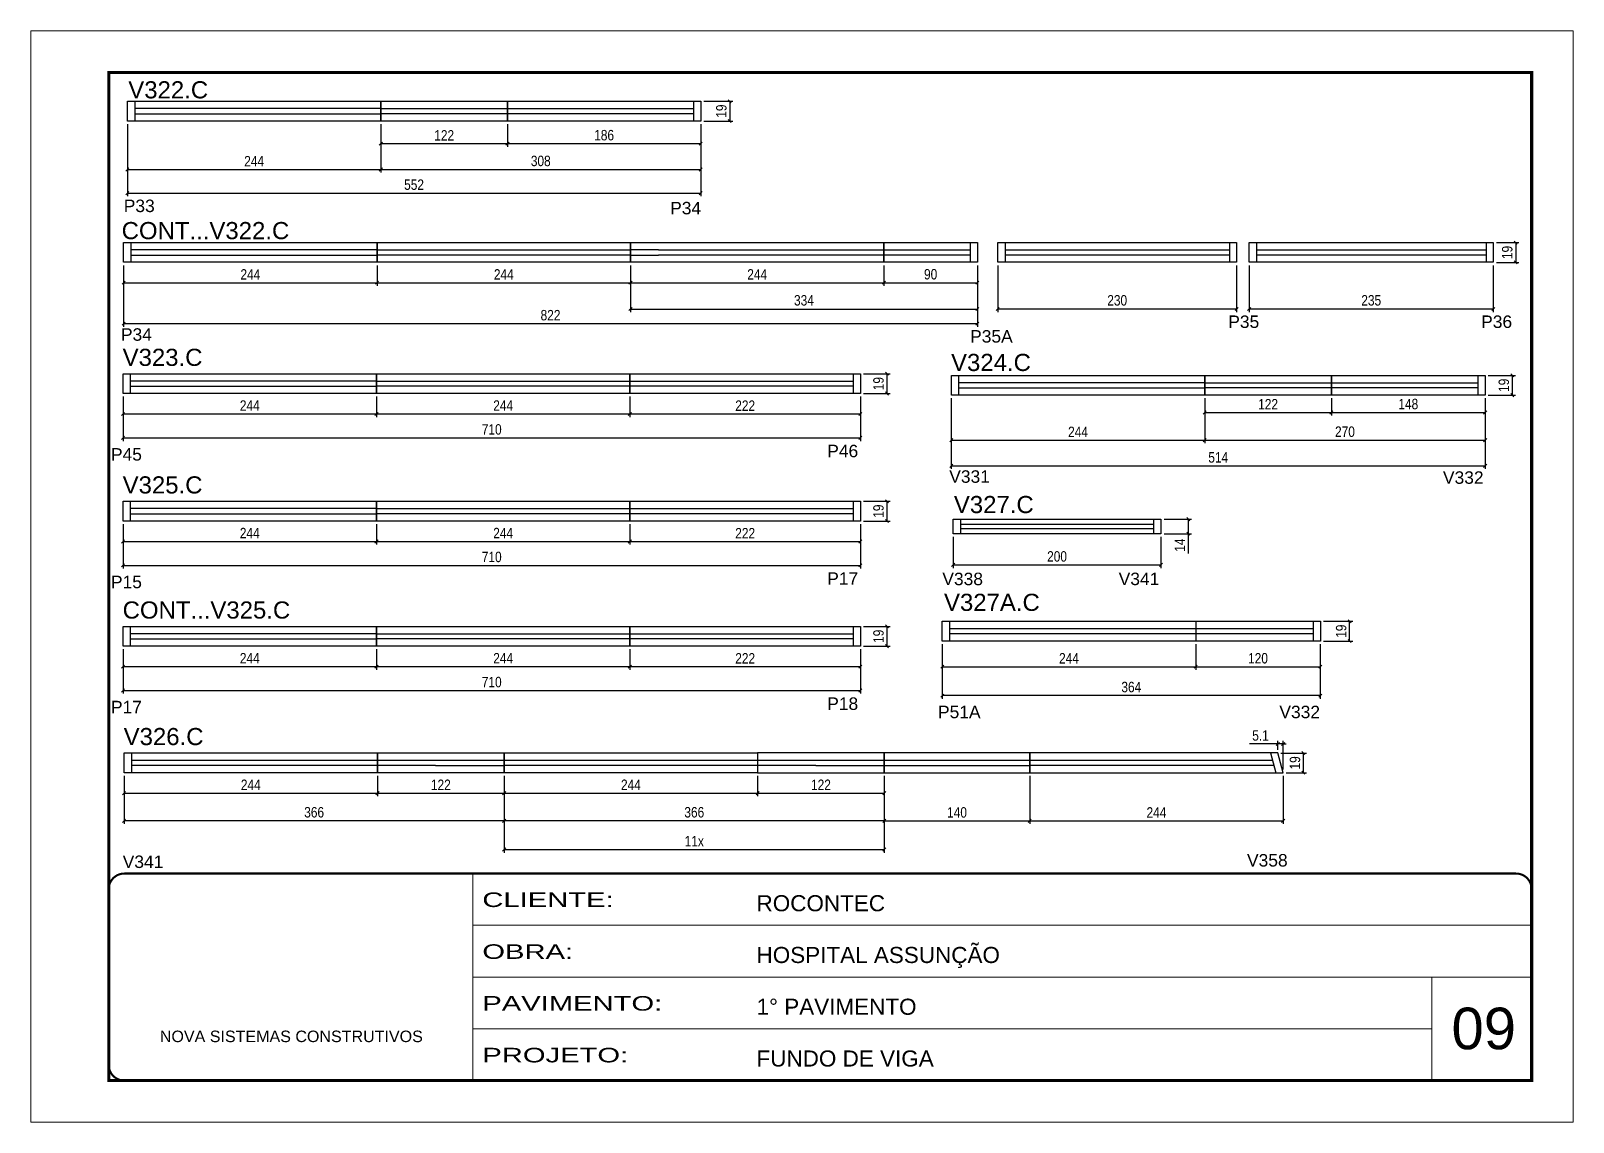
# Model space of a CAD drawing. Extents: x 3090 to 9343, y 762 to 5258.
# Drawn here: x 3090 to 4575, y 1911 to 2961 of the extents above; entities that cross this region are included whole.
import ezdxf

# ---------------------------------------------------------------- set-up
doc = ezdxf.new("R2010")
doc.units = 0
doc.linetypes.add('CONTINUO', pattern=[0])
doc.linetypes.add('DASHED', pattern=[0.75, 0.5, -0.25])
doc.layers.add('00 - FELIPE', color=2, linetype='Continuous', plot=False)
for name, color, linetype in [('5', 5, 'Continuous'), ('COTA', 241, 'Continuous'), ('Cotas', 1, 'Continuous'), ('NOMENCLATURA', 7, 'Continuous'), ('Painéis', 200, 'Continuous'), ('SARR_2.2x7', 40, 'Continuous'), ('SARR_EDITAR', 141, 'Continuous')]:
    doc.layers.add(name, color=color, linetype=linetype)
for name, color, linetype, lineweight in [('CARIMBO', 255, 'Continuous', 9), ('Escoras', 2, 'Continuous', 25), ('Folhas', 255, 'Continuous', 9), ('Romaneio', 3, 'Continuous', 13), ('SARRAFO DE PRESSAO', 251, 'DASHED', 9)]:
    doc.layers.add(name, color=color, linetype=linetype, lineweight=lineweight)
doc.styles.add('ARIAL', font='arial.ttf')
doc.styles.add('COTA TECNICA', font='techl___.ttf', dxfattribs={"height": 10})
doc.styles.add('COTA TECNICA-50', font='techl___.ttf', dxfattribs={"height": 10})
doc.styles.get("Standard").update_dxf_attribs({"font": 'arial.ttf'})
doc.styles.add('Tecnologia', font='')
doc.styles.get('Tecnologia').set_extended_font_data('Forgotten Futurist')
doc.dimstyles.new('COTA PAINEL-50', dxfattribs={"dimtxt": 10, "dimasz": 3, "dimexe": 3, "dimexo": 3, "dimgap": 3, "dimtad": 1, "dimdec": 1, "dimzin": 12, "dimdsep": 46, "dimtxsty": 'COTA TECNICA-50', "dimblk1": 'OBLIQUE', "dimblk2": 'OBLIQUE', "dimsah": 1, "dimcen": 0.9, "dimclrd": 4, "dimclre": 4, "dimclrt": 240, "dimadec": 1, "dimazin": 3, "dimtfac": 1, "dimtdec": 1, "dimtmove": 0, "dimatfit": 3, "dimfxl": 1, "dimtolj": 1, "dimtzin": 12, "dimarcsym": 0})
doc.dimstyles.new('PAINEL', dxfattribs={"dimtxt": 10, "dimasz": 3, "dimexe": 3, "dimexo": 3, "dimgap": 3, "dimtad": 1, "dimdec": 1, "dimzin": 12, "dimdsep": 46, "dimtxsty": 'COTA TECNICA', "dimblk1": 'OBLIQUE', "dimblk2": 'OBLIQUE', "dimsah": 1, "dimcen": 0.9, "dimclrd": 4, "dimclre": 4, "dimclrt": 240, "dimadec": 1, "dimazin": 3, "dimtfac": 1, "dimtdec": 1, "dimtmove": 0, "dimatfit": 3, "dimfxl": 1, "dimtolj": 1, "dimtzin": 12, "dimarcsym": 0})

msp = doc.modelspace()

# ---------------------------------------------------------------- texts
at = {"layer": '5', "linetype": 'Continuous'}
for s, p in [('P33', (3179.38, 2786.18)), ('P34', (3705.49, 2784)), ('P34', (3176.67, 2662.37)), ('P35', (4242.86, 2674.67)), ('P36', (4486.35, 2674.67)), ('P35A', (3994.3, 2660.6)), ('P45', (3167.05, 2547.03)), ('P46', (3856.71, 2550.29)), ('V331', (3974.2, 2525.71)), ('V332', (4449.56, 2524.73)), ('P15', (3167.05, 2424.28)), ('P17', (3856.71, 2427.54)), ('V338', (3967.55, 2427.19)), ('V341', (4137.34, 2427.25)), ('P18', (3856.71, 2307.17)), ('P17', (3167.05, 2303.91)), ('P51A', (3963.38, 2299.18)), ('V332', (4292.07, 2299.18)), ('V358', (4260.89, 2156.46)), ('V341', (3178.39, 2155.05))]:
    msp.add_text(s, height=12, rotation=359.99996, dxfattribs=at).set_placement(p)
at = {"layer": 'CARIMBO', "style": 'ARIAL'}
msp.add_text('09', height=40, dxfattribs=at).set_placement((4457.79, 1980.67))
at = {"layer": 'NOMENCLATURA', "linetype": 'Continuous'}
for s, p in [('V322.C', (3183.76, 2895.56)), ('CONT...V322.C', (3177.37, 2760.1)), ('V323.C', (3178.31, 2638.15)), ('V324.C', (3975.95, 2633.25)), ('V325.C', (3178.31, 2515.4)), ('V327.C', (3978.66, 2496.52)), ('CONT...V325.C', (3178.31, 2395.04)), ('V327A.C', (3969.16, 2402.42)), ('V326.C', (3179.3, 2273.27))]:
    msp.add_text(s, height=16.5, dxfattribs=at).set_placement(p)

# ---------------------------------------------------------------- blocks, each defined once
blk = doc.blocks.new('9999999999')
at = {"color": 30, "linetype": 'CONTINUO'}
for p, q in [((98564.6, 34230.2), (98564.6, 34429.4)), ((98564.6, 34379.6), (99584, 34379.6)), ((98564.6, 34329.8), (99488, 34329.8)), ((99584, 34329.8), (99488, 34329.8)), ((99488, 34329.8), (99488, 34230.2)), ((98564.6, 34280), (99488, 34280))]:
    blk.add_line(p, q, dxfattribs=at)
at = {"color": 30, "linetype": 'CONTINUO', "const_width": 2}
blk.add_lwpolyline([(99584, 34230.2), (99584, 34414.4, 0.414214), (99569, 34429.4), (98229, 34429.4, 0.414214), (98214, 34414.4), (98214, 34245.2, 0.414214), (98229, 34230.2), (99584, 34230.2)], format="xyb", dxfattribs=at)
at = {"layer": 'Folhas'}
blk.add_lwpolyline([(98139, 34190.2), (99624, 34190.2), (99624, 35240.2), (98139, 35240.2)], close=True, dxfattribs=at)
at = {"layer": 'Folhas', "color": 30, "const_width": 3}
blk.add_lwpolyline([(98214, 34230.2), (99584, 34230.2), (99584, 35200.2), (98214, 35200.2)], close=True, dxfattribs=at)
at = {"color": 7, "linetype": 'Continuous', "ltscale": 5, "style": 'ARIAL'}
for s, height, p in [('ROCONTEC', 15.48, (98837.7, 34393.1)), ('HOSPITAL ASSUNÇÃO', 15.483, (98837.7, 34343.3)), ('1° PAVIMENTO', 15.483, (98837.7, 34293.5)), ('NOVA SISTEMAS CONSTRUTIVOS', 11.059, (98263.2, 34267.2)), ('FUNDO DE VIGA', 15.483, (98837.7, 34243.7))]:
    blk.add_text(s, height=height, dxfattribs=at).set_placement(p)
at = {"layer": 'Folhas', "color": 7, "style": 'Tecnologia', "width": 1.5}
for s, p in [('CLIENTE:', (98573.7, 34397.2)), ('OBRA:', (98573.7, 34347.3)), ('PAVIMENTO:', (98573.7, 34297.5)), ('PROJETO:', (98573.7, 34247.7))]:
    blk.add_text(s, height=14, dxfattribs=at).set_placement(p)
blk = doc.blocks.new('_Oblique')
at = {"color": 0, "linetype": 'ByBlock', "lineweight": -2}
blk.add_line((-0.5, -0.5), (0.5, 0.5), dxfattribs=at)
blk = doc.blocks.new('*D157')
at = {"layer": 'COTA', "color": 4, "linetype": 'ByBlock', "lineweight": -2, "transparency": 16777216}
for p, q in [((3182.9, 2870.8), (3182.9, 2824.1)), ((3426.9, 2870.8), (3426.9, 2824.1)), ((3182.9, 2827.1), (3426.9, 2827.1))]:
    blk.add_line(p, q, dxfattribs=at)
at = {"layer": 'Defpoints', "color": 0, "linetype": 'ByBlock', "transparency": 16777216}
for p in [(3182.9, 2873.8), (3426.9, 2873.8), (3426.9, 2827.1)]:
    blk.add_point(p, dxfattribs=at)
at = {"layer": 'COTA', "color": 4, "linetype": 'ByBlock', "lineweight": -2, "transparency": 16777216, "xscale": 3, "yscale": 3, "zscale": 3, "rotation": 180}
blk.add_blockref('_Oblique', (3182.9, 2827.1), dxfattribs=at)
at = {"layer": 'COTA', "color": 4, "linetype": 'ByBlock', "lineweight": -2, "transparency": 16777216, "xscale": 3, "yscale": 3, "zscale": 3}
blk.add_blockref('_Oblique', (3426.9, 2827.1), dxfattribs=at)
at = {"layer": 'COTA', "color": 240, "linetype": 'ByBlock', "transparency": 16777216, "insert": (3304.9, 2835.1), "char_height": 10, "attachment_point": 5, "style": 'COTA TECNICA-50'}
blk.add_mtext('\\A1;244', dxfattribs=at)
blk = doc.blocks.new('*D158')
at = {"layer": 'COTA', "color": 4, "linetype": 'ByBlock', "lineweight": -2, "transparency": 16777216}
for p, q in [((3426.9, 2870.8), (3426.9, 2849)), ((3548.9, 2870.8), (3548.9, 2849)), ((3426.9, 2852), (3548.9, 2852))]:
    blk.add_line(p, q, dxfattribs=at)
at = {"layer": 'Defpoints', "color": 0, "linetype": 'ByBlock', "transparency": 16777216}
for p in [(3426.9, 2873.8), (3548.9, 2873.8), (3548.9, 2852)]:
    blk.add_point(p, dxfattribs=at)
at = {"layer": 'COTA', "color": 4, "linetype": 'ByBlock', "lineweight": -2, "transparency": 16777216, "xscale": 3, "yscale": 3, "zscale": 3, "rotation": 180}
blk.add_blockref('_Oblique', (3426.9, 2852), dxfattribs=at)
at = {"layer": 'COTA', "color": 4, "linetype": 'ByBlock', "lineweight": -2, "transparency": 16777216, "xscale": 3, "yscale": 3, "zscale": 3}
blk.add_blockref('_Oblique', (3548.9, 2852), dxfattribs=at)
at = {"layer": 'COTA', "color": 240, "linetype": 'ByBlock', "transparency": 16777216, "insert": (3487.9, 2860), "char_height": 10, "attachment_point": 5, "style": 'COTA TECNICA-50'}
blk.add_mtext('\\A1;122', dxfattribs=at)
blk = doc.blocks.new('*D159')
at = {"layer": 'COTA', "color": 4, "linetype": 'ByBlock', "lineweight": -2, "transparency": 16777216}
for p, q in [((3548.9, 2870.8), (3548.9, 2849)), ((3734.9, 2870.8), (3734.9, 2849)), ((3548.9, 2852), (3734.9, 2852))]:
    blk.add_line(p, q, dxfattribs=at)
at = {"layer": 'Defpoints', "color": 0, "linetype": 'ByBlock', "transparency": 16777216}
for p in [(3548.9, 2873.8), (3734.9, 2873.8), (3734.9, 2852)]:
    blk.add_point(p, dxfattribs=at)
at = {"layer": 'COTA', "color": 4, "linetype": 'ByBlock', "lineweight": -2, "transparency": 16777216, "xscale": 3, "yscale": 3, "zscale": 3, "rotation": 180}
blk.add_blockref('_Oblique', (3548.9, 2852), dxfattribs=at)
at = {"layer": 'COTA', "color": 4, "linetype": 'ByBlock', "lineweight": -2, "transparency": 16777216, "xscale": 3, "yscale": 3, "zscale": 3}
blk.add_blockref('_Oblique', (3734.9, 2852), dxfattribs=at)
at = {"layer": 'COTA', "color": 240, "linetype": 'ByBlock', "transparency": 16777216, "insert": (3641.9, 2860.1), "char_height": 10, "attachment_point": 5, "style": 'COTA TECNICA-50'}
blk.add_mtext('\\A1;186', dxfattribs=at)
blk = doc.blocks.new('*D160')
at = {"layer": 'Defpoints', "color": 0, "linetype": 'ByBlock', "transparency": 16777216}
for p in [(3182.9, 2873.8), (3734.9, 2873.8), (3734.9, 2804.4)]:
    blk.add_point(p, dxfattribs=at)
at = {"layer": 'Romaneio', "color": 4, "linetype": 'ByBlock', "lineweight": -2, "transparency": 16777216}
for p, q in [((3182.9, 2870.8), (3182.9, 2801.4)), ((3734.9, 2870.8), (3734.9, 2801.4)), ((3182.9, 2804.4), (3734.9, 2804.4))]:
    blk.add_line(p, q, dxfattribs=at)
at = {"layer": 'Romaneio', "color": 4, "linetype": 'ByBlock', "lineweight": -2, "transparency": 16777216, "xscale": 3, "yscale": 3, "zscale": 3, "rotation": 180}
blk.add_blockref('_Oblique', (3182.9, 2804.4), dxfattribs=at)
at = {"layer": 'Romaneio', "color": 4, "linetype": 'ByBlock', "lineweight": -2, "transparency": 16777216, "xscale": 3, "yscale": 3, "zscale": 3}
blk.add_blockref('_Oblique', (3734.9, 2804.4), dxfattribs=at)
at = {"layer": 'Romaneio', "color": 240, "linetype": 'ByBlock', "transparency": 16777216, "insert": (3458.9, 2812.5), "char_height": 10, "attachment_point": 5, "style": 'COTA TECNICA-50'}
blk.add_mtext('\\A1;552', dxfattribs=at)
blk = doc.blocks.new('*D161')
at = {"layer": 'COTA', "color": 4, "linetype": 'ByBlock', "lineweight": -2, "transparency": 16777216}
for p, q in [((4020.9, 2734.8), (4020.9, 2689.9)), ((4250.9, 2734.8), (4250.9, 2689.9)), ((4250.9, 2692.9), (4020.9, 2692.9))]:
    blk.add_line(p, q, dxfattribs=at)
at = {"layer": 'Defpoints', "color": 0, "linetype": 'ByBlock', "transparency": 16777216}
for p in [(4020.9, 2737.8), (4250.9, 2737.8), (4020.9, 2692.9)]:
    blk.add_point(p, dxfattribs=at)
at = {"layer": 'COTA', "color": 4, "linetype": 'ByBlock', "lineweight": -2, "transparency": 16777216, "xscale": 3, "yscale": 3, "zscale": 3, "rotation": 180}
blk.add_blockref('_Oblique', (4020.9, 2692.9), dxfattribs=at)
at = {"layer": 'COTA', "color": 4, "linetype": 'ByBlock', "lineweight": -2, "transparency": 16777216, "xscale": 3, "yscale": 3, "zscale": 3}
blk.add_blockref('_Oblique', (4250.9, 2692.9), dxfattribs=at)
at = {"layer": 'COTA', "color": 240, "linetype": 'ByBlock', "transparency": 16777216, "insert": (4135.9, 2701.2), "char_height": 10, "attachment_point": 5, "style": 'COTA TECNICA-50'}
blk.add_mtext('\\A1;230', dxfattribs=at)
blk = doc.blocks.new('*D162')
at = {"layer": 'COTA', "color": 4, "linetype": 'ByBlock', "lineweight": -2, "transparency": 16777216}
for p, q in [((4263, 2734.8), (4263, 2689.9)), ((4498, 2734.8), (4498, 2689.9)), ((4498, 2692.9), (4263, 2692.9))]:
    blk.add_line(p, q, dxfattribs=at)
at = {"layer": 'Defpoints', "color": 0, "linetype": 'ByBlock', "transparency": 16777216}
for p in [(4263, 2737.8), (4498, 2737.8), (4263, 2692.9)]:
    blk.add_point(p, dxfattribs=at)
at = {"layer": 'COTA', "color": 4, "linetype": 'ByBlock', "lineweight": -2, "transparency": 16777216, "xscale": 3, "yscale": 3, "zscale": 3, "rotation": 180}
blk.add_blockref('_Oblique', (4263, 2692.9), dxfattribs=at)
at = {"layer": 'COTA', "color": 4, "linetype": 'ByBlock', "lineweight": -2, "transparency": 16777216, "xscale": 3, "yscale": 3, "zscale": 3}
blk.add_blockref('_Oblique', (4498, 2692.9), dxfattribs=at)
at = {"layer": 'COTA', "color": 240, "linetype": 'ByBlock', "transparency": 16777216, "insert": (4380.5, 2701.2), "char_height": 10, "attachment_point": 5, "style": 'COTA TECNICA-50'}
blk.add_mtext('\\A1;235', dxfattribs=at)
blk = doc.blocks.new('*D163')
at = {"layer": 'Defpoints', "color": 0, "linetype": 'ByBlock', "transparency": 16777216}
for p in [(4498, 2756.8), (4498, 2737.8), (4519.6, 2737.8)]:
    blk.add_point(p, dxfattribs=at)
at = {"layer": 'Romaneio', "color": 4, "linetype": 'ByBlock', "lineweight": -2, "transparency": 16777216}
for p, q in [((4501, 2756.8), (4522.6, 2756.8)), ((4519.6, 2756.8), (4519.6, 2737.8)), ((4501, 2737.8), (4522.6, 2737.8))]:
    blk.add_line(p, q, dxfattribs=at)
at = {"layer": 'Romaneio', "color": 4, "linetype": 'ByBlock', "lineweight": -2, "transparency": 16777216, "xscale": 3, "yscale": 3, "zscale": 3}
for p, rotation in [((4519.6, 2756.8), 90), ((4519.6, 2737.8), 270)]:
    blk.add_blockref('_Oblique', p, dxfattribs=dict(at, rotation=rotation))
at = {"layer": 'Romaneio', "color": 240, "linetype": 'ByBlock', "transparency": 16777216, "insert": (4511.5, 2747.3), "char_height": 10, "attachment_point": 5, "rotation": 90, "style": 'COTA TECNICA-50'}
blk.add_mtext('\\A1;19', dxfattribs=at)
blk = doc.blocks.new('*D237')
at = {"layer": 'Cotas', "color": 4, "linetype": 'ByBlock', "lineweight": -2, "transparency": 16777216}
for p, q in [((3911.3, 2734.8), (3911.3, 2715.2)), ((4001.3, 2734.8), (4001.3, 2715.2)), ((3911.3, 2718.2), (4001.3, 2718.2))]:
    blk.add_line(p, q, dxfattribs=at)
at = {"layer": 'Defpoints', "color": 0, "linetype": 'ByBlock', "transparency": 16777216}
for p in [(3911.3, 2737.8), (4001.3, 2737.8), (4001.3, 2718.2)]:
    blk.add_point(p, dxfattribs=at)
at = {"layer": 'Cotas', "color": 4, "linetype": 'ByBlock', "lineweight": -2, "transparency": 16777216, "xscale": 3, "yscale": 3, "zscale": 3, "rotation": 180}
blk.add_blockref('_Oblique', (3911.3, 2718.2), dxfattribs=at)
at = {"layer": 'Cotas', "color": 4, "linetype": 'ByBlock', "lineweight": -2, "transparency": 16777216, "xscale": 3, "yscale": 3, "zscale": 3}
blk.add_blockref('_Oblique', (4001.3, 2718.2), dxfattribs=at)
at = {"layer": 'Cotas', "color": 240, "linetype": 'ByBlock', "transparency": 16777216, "insert": (3956.3, 2726.3), "char_height": 10, "attachment_point": 5, "style": 'COTA TECNICA-50'}
blk.add_mtext('\\A1;90', dxfattribs=at)
blk = doc.blocks.new('*D238')
at = {"layer": 'COTA', "color": 4, "linetype": 'ByBlock', "lineweight": -2, "transparency": 16777216}
for p, q in [((3179.3, 2734.8), (3179.3, 2715.2)), ((3423.3, 2734.8), (3423.3, 2715.2)), ((3179.3, 2718.2), (3423.3, 2718.2))]:
    blk.add_line(p, q, dxfattribs=at)
at = {"layer": 'Defpoints', "color": 0, "linetype": 'ByBlock', "transparency": 16777216}
for p in [(3179.3, 2737.8), (3423.3, 2737.8), (3423.3, 2718.2)]:
    blk.add_point(p, dxfattribs=at)
at = {"layer": 'COTA', "color": 4, "linetype": 'ByBlock', "lineweight": -2, "transparency": 16777216, "xscale": 3, "yscale": 3, "zscale": 3, "rotation": 180}
blk.add_blockref('_Oblique', (3179.3, 2718.2), dxfattribs=at)
at = {"layer": 'COTA', "color": 4, "linetype": 'ByBlock', "lineweight": -2, "transparency": 16777216, "xscale": 3, "yscale": 3, "zscale": 3}
blk.add_blockref('_Oblique', (3423.3, 2718.2), dxfattribs=at)
at = {"layer": 'COTA', "color": 240, "linetype": 'ByBlock', "transparency": 16777216, "insert": (3301.3, 2726.2), "char_height": 10, "attachment_point": 5, "style": 'COTA TECNICA-50'}
blk.add_mtext('\\A1;244', dxfattribs=at)
blk = doc.blocks.new('*D239')
at = {"layer": 'COTA', "color": 4, "linetype": 'ByBlock', "lineweight": -2, "transparency": 16777216}
for p, q in [((3423.3, 2734.8), (3423.3, 2715.2)), ((3667.3, 2734.8), (3667.3, 2715.2)), ((3423.3, 2718.2), (3667.3, 2718.2))]:
    blk.add_line(p, q, dxfattribs=at)
at = {"layer": 'Defpoints', "color": 0, "linetype": 'ByBlock', "transparency": 16777216}
for p in [(3423.3, 2737.8), (3667.3, 2737.8), (3667.3, 2718.2)]:
    blk.add_point(p, dxfattribs=at)
at = {"layer": 'COTA', "color": 4, "linetype": 'ByBlock', "lineweight": -2, "transparency": 16777216, "xscale": 3, "yscale": 3, "zscale": 3, "rotation": 180}
blk.add_blockref('_Oblique', (3423.3, 2718.2), dxfattribs=at)
at = {"layer": 'COTA', "color": 4, "linetype": 'ByBlock', "lineweight": -2, "transparency": 16777216, "xscale": 3, "yscale": 3, "zscale": 3}
blk.add_blockref('_Oblique', (3667.3, 2718.2), dxfattribs=at)
at = {"layer": 'COTA', "color": 240, "linetype": 'ByBlock', "transparency": 16777216, "insert": (3545.3, 2726.2), "char_height": 10, "attachment_point": 5, "style": 'COTA TECNICA-50'}
blk.add_mtext('\\A1;244', dxfattribs=at)
blk = doc.blocks.new('*D240')
at = {"layer": 'Defpoints', "color": 0, "linetype": 'ByBlock', "transparency": 16777216}
for p in [(3179.3, 2737.8), (4001.3, 2737.8), (4001.3, 2678.8)]:
    blk.add_point(p, dxfattribs=at)
at = {"layer": 'Romaneio', "color": 4, "linetype": 'ByBlock', "lineweight": -2, "transparency": 16777216}
for p, q in [((3179.3, 2734.8), (3179.3, 2675.8)), ((4001.3, 2734.8), (4001.3, 2675.8)), ((3179.3, 2678.8), (4001.3, 2678.8))]:
    blk.add_line(p, q, dxfattribs=at)
at = {"layer": 'Romaneio', "color": 4, "linetype": 'ByBlock', "lineweight": -2, "transparency": 16777216, "xscale": 3, "yscale": 3, "zscale": 3, "rotation": 180}
blk.add_blockref('_Oblique', (3179.3, 2678.8), dxfattribs=at)
at = {"layer": 'Romaneio', "color": 4, "linetype": 'ByBlock', "lineweight": -2, "transparency": 16777216, "xscale": 3, "yscale": 3, "zscale": 3}
blk.add_blockref('_Oblique', (4001.3, 2678.8), dxfattribs=at)
at = {"layer": 'Romaneio', "color": 240, "linetype": 'ByBlock', "transparency": 16777216, "insert": (3590.3, 2686.9), "char_height": 10, "attachment_point": 5, "style": 'COTA TECNICA-50'}
blk.add_mtext('\\A1;822', dxfattribs=at)
blk = doc.blocks.new('*D34')
at = {"layer": 'COTA', "color": 4, "linetype": 'ByBlock', "lineweight": -2, "transparency": 16777216}
for p, q in [((3667.3, 2734.8), (3667.3, 2715.2)), ((3911.3, 2734.8), (3911.3, 2715.2)), ((3667.3, 2718.2), (3911.3, 2718.2))]:
    blk.add_line(p, q, dxfattribs=at)
at = {"layer": 'Defpoints', "color": 0, "linetype": 'ByBlock', "transparency": 16777216}
for p in [(3667.3, 2737.8), (3911.3, 2737.8), (3911.3, 2718.2)]:
    blk.add_point(p, dxfattribs=at)
at = {"layer": 'COTA', "color": 4, "linetype": 'ByBlock', "lineweight": -2, "transparency": 16777216, "xscale": 3, "yscale": 3, "zscale": 3, "rotation": 180}
blk.add_blockref('_Oblique', (3667.3, 2718.2), dxfattribs=at)
at = {"layer": 'COTA', "color": 4, "linetype": 'ByBlock', "lineweight": -2, "transparency": 16777216, "xscale": 3, "yscale": 3, "zscale": 3}
blk.add_blockref('_Oblique', (3911.3, 2718.2), dxfattribs=at)
at = {"layer": 'COTA', "color": 240, "linetype": 'ByBlock', "transparency": 16777216, "insert": (3789.3, 2726.2), "char_height": 10, "attachment_point": 5, "style": 'COTA TECNICA-50'}
blk.add_mtext('\\A1;244', dxfattribs=at)
blk = doc.blocks.new('*D241')
at = {"layer": 'Cotas', "color": 4, "linetype": 'ByBlock', "lineweight": -2, "transparency": 16777216}
for p, q in [((3737.9, 2892.8), (3765.8, 2892.8)), ((3762.8, 2892.8), (3762.8, 2873.8)), ((3737.9, 2873.8), (3765.8, 2873.8))]:
    blk.add_line(p, q, dxfattribs=at)
at = {"layer": 'Defpoints', "color": 0, "linetype": 'ByBlock', "transparency": 16777216}
for p in [(3734.9, 2892.8), (3734.9, 2873.8), (3762.8, 2873.8)]:
    blk.add_point(p, dxfattribs=at)
at = {"layer": 'Cotas', "color": 4, "linetype": 'ByBlock', "lineweight": -2, "transparency": 16777216, "xscale": 3, "yscale": 3, "zscale": 3}
for p, rotation in [((3762.8, 2892.8), 90), ((3762.8, 2873.8), 270)]:
    blk.add_blockref('_Oblique', p, dxfattribs=dict(at, rotation=rotation))
at = {"layer": 'Cotas', "color": 240, "linetype": 'ByBlock', "transparency": 16777216, "insert": (3754.8, 2883.3), "char_height": 10, "attachment_point": 5, "rotation": 90, "style": 'COTA TECNICA-50'}
blk.add_mtext('\\A1;19', dxfattribs=at)
blk = doc.blocks.new('*D33')
at = {"layer": 'Defpoints', "color": 0, "linetype": 'ByBlock', "transparency": 16777216}
for p in [(3178.7, 2611.6), (3888.7, 2611.6), (3888.7, 2568.9)]:
    blk.add_point(p, dxfattribs=at)
at = {"layer": 'Romaneio', "color": 4, "linetype": 'ByBlock', "lineweight": -2, "transparency": 16777216}
for p, q in [((3178.7, 2608.6), (3178.7, 2565.9)), ((3888.7, 2608.6), (3888.7, 2565.9)), ((3178.7, 2568.9), (3888.7, 2568.9))]:
    blk.add_line(p, q, dxfattribs=at)
at = {"layer": 'Romaneio', "color": 4, "linetype": 'ByBlock', "lineweight": -2, "transparency": 16777216, "xscale": 3, "yscale": 3, "zscale": 3, "rotation": 180}
blk.add_blockref('_Oblique', (3178.7, 2568.9), dxfattribs=at)
at = {"layer": 'Romaneio', "color": 4, "linetype": 'ByBlock', "lineweight": -2, "transparency": 16777216, "xscale": 3, "yscale": 3, "zscale": 3}
blk.add_blockref('_Oblique', (3888.7, 2568.9), dxfattribs=at)
at = {"layer": 'Romaneio', "color": 240, "linetype": 'ByBlock', "transparency": 16777216, "insert": (3533.7, 2577), "char_height": 10, "attachment_point": 5, "style": 'COTA TECNICA-50'}
blk.add_mtext('\\A1;710', dxfattribs=at)
blk = doc.blocks.new('*D220')
at = {"layer": 'Defpoints', "color": 0, "linetype": 'ByBlock', "transparency": 16777216}
for p in [(3178.7, 2611.6), (3422.7, 2611.6), (3422.7, 2591.9)]:
    blk.add_point(p, dxfattribs=at)
at = {"layer": 'Romaneio', "color": 4, "linetype": 'ByBlock', "lineweight": -2, "transparency": 16777216}
for p, q in [((3178.7, 2608.6), (3178.7, 2588.9)), ((3422.7, 2608.6), (3422.7, 2588.9)), ((3178.7, 2591.9), (3422.7, 2591.9))]:
    blk.add_line(p, q, dxfattribs=at)
at = {"layer": 'Romaneio', "color": 4, "linetype": 'ByBlock', "lineweight": -2, "transparency": 16777216, "xscale": 3, "yscale": 3, "zscale": 3, "rotation": 180}
blk.add_blockref('_Oblique', (3178.7, 2591.9), dxfattribs=at)
at = {"layer": 'Romaneio', "color": 4, "linetype": 'ByBlock', "lineweight": -2, "transparency": 16777216, "xscale": 3, "yscale": 3, "zscale": 3}
blk.add_blockref('_Oblique', (3422.7, 2591.9), dxfattribs=at)
at = {"layer": 'Romaneio', "color": 240, "linetype": 'ByBlock', "transparency": 16777216, "insert": (3300.7, 2600), "char_height": 10, "attachment_point": 5, "style": 'COTA TECNICA-50'}
blk.add_mtext('\\A1;244', dxfattribs=at)
blk = doc.blocks.new('*D221')
at = {"layer": 'Defpoints', "color": 0, "linetype": 'ByBlock', "transparency": 16777216}
for p in [(3422.7, 2611.6), (3666.7, 2611.6), (3666.7, 2591.9)]:
    blk.add_point(p, dxfattribs=at)
at = {"layer": 'Romaneio', "color": 4, "linetype": 'ByBlock', "lineweight": -2, "transparency": 16777216}
for p, q in [((3422.7, 2608.6), (3422.7, 2588.9)), ((3666.7, 2608.6), (3666.7, 2588.9)), ((3422.7, 2591.9), (3666.7, 2591.9))]:
    blk.add_line(p, q, dxfattribs=at)
at = {"layer": 'Romaneio', "color": 4, "linetype": 'ByBlock', "lineweight": -2, "transparency": 16777216, "xscale": 3, "yscale": 3, "zscale": 3, "rotation": 180}
blk.add_blockref('_Oblique', (3422.7, 2591.9), dxfattribs=at)
at = {"layer": 'Romaneio', "color": 4, "linetype": 'ByBlock', "lineweight": -2, "transparency": 16777216, "xscale": 3, "yscale": 3, "zscale": 3}
blk.add_blockref('_Oblique', (3666.7, 2591.9), dxfattribs=at)
at = {"layer": 'Romaneio', "color": 240, "linetype": 'ByBlock', "transparency": 16777216, "insert": (3544.7, 2600), "char_height": 10, "attachment_point": 5, "style": 'COTA TECNICA-50'}
blk.add_mtext('\\A1;244', dxfattribs=at)
blk = doc.blocks.new('*D222')
at = {"layer": 'Defpoints', "color": 0, "linetype": 'ByBlock', "transparency": 16777216}
for p in [(3666.7, 2611.6), (3888.7, 2611.6), (3888.7, 2591.9)]:
    blk.add_point(p, dxfattribs=at)
at = {"layer": 'Romaneio', "color": 4, "linetype": 'ByBlock', "lineweight": -2, "transparency": 16777216}
for p, q in [((3666.7, 2608.6), (3666.7, 2588.9)), ((3888.7, 2608.6), (3888.7, 2588.9)), ((3666.7, 2591.9), (3888.7, 2591.9))]:
    blk.add_line(p, q, dxfattribs=at)
at = {"layer": 'Romaneio', "color": 4, "linetype": 'ByBlock', "lineweight": -2, "transparency": 16777216, "xscale": 3, "yscale": 3, "zscale": 3, "rotation": 180}
blk.add_blockref('_Oblique', (3666.7, 2591.9), dxfattribs=at)
at = {"layer": 'Romaneio', "color": 4, "linetype": 'ByBlock', "lineweight": -2, "transparency": 16777216, "xscale": 3, "yscale": 3, "zscale": 3}
blk.add_blockref('_Oblique', (3888.7, 2591.9), dxfattribs=at)
at = {"layer": 'Romaneio', "color": 240, "linetype": 'ByBlock', "transparency": 16777216, "insert": (3777.7, 2599.9), "char_height": 10, "attachment_point": 5, "style": 'COTA TECNICA-50'}
blk.add_mtext('\\A1;222', dxfattribs=at)
blk = doc.blocks.new('*D10')
at = {"layer": 'Defpoints', "color": 0, "linetype": 'ByBlock', "transparency": 16777216}
for p in [(3888.7, 2630.6), (3888.7, 2611.6), (3914.2, 2611.6)]:
    blk.add_point(p, dxfattribs=at)
at = {"layer": 'Romaneio', "color": 4, "linetype": 'ByBlock', "lineweight": -2, "transparency": 16777216}
for p, q in [((3891.7, 2630.6), (3917.2, 2630.6)), ((3914.2, 2630.6), (3914.2, 2611.6)), ((3891.7, 2611.6), (3917.2, 2611.6))]:
    blk.add_line(p, q, dxfattribs=at)
at = {"layer": 'Romaneio', "color": 4, "linetype": 'ByBlock', "lineweight": -2, "transparency": 16777216, "xscale": 3, "yscale": 3, "zscale": 3}
for p, rotation in [((3914.2, 2630.6), 90), ((3914.2, 2611.6), 270)]:
    blk.add_blockref('_Oblique', p, dxfattribs=dict(at, rotation=rotation))
at = {"layer": 'Romaneio', "color": 240, "linetype": 'ByBlock', "transparency": 16777216, "insert": (3906.1, 2621.1), "char_height": 10, "attachment_point": 5, "rotation": 90, "style": 'COTA TECNICA-50'}
blk.add_mtext('\\A1;19', dxfattribs=at)
blk = doc.blocks.new('*D190')
at = {"layer": 'Defpoints', "color": 0, "linetype": 'ByBlock', "transparency": 16777216}
for p in [(3976.2, 2610), (4490.2, 2610), (4490.2, 2542)]:
    blk.add_point(p, dxfattribs=at)
at = {"layer": 'Romaneio', "color": 4, "linetype": 'ByBlock', "lineweight": -2, "transparency": 16777216}
for p, q in [((3976.2, 2607), (3976.2, 2539)), ((4490.2, 2607), (4490.2, 2539)), ((3976.2, 2542), (4490.2, 2542))]:
    blk.add_line(p, q, dxfattribs=at)
at = {"layer": 'Romaneio', "color": 4, "linetype": 'ByBlock', "lineweight": -2, "transparency": 16777216, "xscale": 3, "yscale": 3, "zscale": 3, "rotation": 180}
blk.add_blockref('_Oblique', (3976.2, 2542), dxfattribs=at)
at = {"layer": 'Romaneio', "color": 4, "linetype": 'ByBlock', "lineweight": -2, "transparency": 16777216, "xscale": 3, "yscale": 3, "zscale": 3}
blk.add_blockref('_Oblique', (4490.2, 2542), dxfattribs=at)
at = {"layer": 'Romaneio', "color": 240, "linetype": 'ByBlock', "transparency": 16777216, "insert": (4233.2, 2550.1), "char_height": 10, "attachment_point": 5, "style": 'COTA TECNICA-50'}
blk.add_mtext('\\A1;514', dxfattribs=at)
blk = doc.blocks.new('*D191')
at = {"layer": 'Defpoints', "color": 0, "linetype": 'ByBlock', "transparency": 16777216}
for p in [(3976.2, 2610), (4220.2, 2610), (4220.2, 2566.7)]:
    blk.add_point(p, dxfattribs=at)
at = {"layer": 'Romaneio', "color": 4, "linetype": 'ByBlock', "lineweight": -2, "transparency": 16777216}
for p, q in [((3976.2, 2607), (3976.2, 2563.7)), ((4220.2, 2607), (4220.2, 2563.7)), ((3976.2, 2566.7), (4220.2, 2566.7))]:
    blk.add_line(p, q, dxfattribs=at)
at = {"layer": 'Romaneio', "color": 4, "linetype": 'ByBlock', "lineweight": -2, "transparency": 16777216, "xscale": 3, "yscale": 3, "zscale": 3, "rotation": 180}
blk.add_blockref('_Oblique', (3976.2, 2566.7), dxfattribs=at)
at = {"layer": 'Romaneio', "color": 4, "linetype": 'ByBlock', "lineweight": -2, "transparency": 16777216, "xscale": 3, "yscale": 3, "zscale": 3}
blk.add_blockref('_Oblique', (4220.2, 2566.7), dxfattribs=at)
at = {"layer": 'Romaneio', "color": 240, "linetype": 'ByBlock', "transparency": 16777216, "insert": (4098.2, 2574.7), "char_height": 10, "attachment_point": 5, "style": 'COTA TECNICA-50'}
blk.add_mtext('\\A1;244', dxfattribs=at)
blk = doc.blocks.new('*D28')
at = {"layer": 'Defpoints', "color": 0, "linetype": 'ByBlock', "transparency": 16777216}
for p in [(4220.2, 2610), (4490.2, 2610), (4490.2, 2566.7)]:
    blk.add_point(p, dxfattribs=at)
at = {"layer": 'Romaneio', "color": 4, "linetype": 'ByBlock', "lineweight": -2, "transparency": 16777216}
for p, q in [((4220.2, 2607), (4220.2, 2563.7)), ((4490.2, 2607), (4490.2, 2563.7)), ((4220.2, 2566.7), (4490.2, 2566.7))]:
    blk.add_line(p, q, dxfattribs=at)
at = {"layer": 'Romaneio', "color": 4, "linetype": 'ByBlock', "lineweight": -2, "transparency": 16777216, "xscale": 3, "yscale": 3, "zscale": 3, "rotation": 180}
blk.add_blockref('_Oblique', (4220.2, 2566.7), dxfattribs=at)
at = {"layer": 'Romaneio', "color": 4, "linetype": 'ByBlock', "lineweight": -2, "transparency": 16777216, "xscale": 3, "yscale": 3, "zscale": 3}
blk.add_blockref('_Oblique', (4490.2, 2566.7), dxfattribs=at)
at = {"layer": 'Romaneio', "color": 240, "linetype": 'ByBlock', "transparency": 16777216, "insert": (4355.2, 2574.8), "char_height": 10, "attachment_point": 5, "style": 'COTA TECNICA-50'}
blk.add_mtext('\\A1;270', dxfattribs=at)
blk = doc.blocks.new('*D29')
at = {"layer": 'Defpoints', "color": 0, "linetype": 'ByBlock', "transparency": 16777216}
for p in [(4342.2, 2610), (4490.2, 2610), (4490.2, 2593.3)]:
    blk.add_point(p, dxfattribs=at)
at = {"layer": 'Escoras', "color": 4, "linetype": 'ByBlock', "lineweight": -2, "transparency": 16777216}
for p, q in [((4342.2, 2607), (4342.2, 2590.3)), ((4490.2, 2607), (4490.2, 2590.3)), ((4342.2, 2593.3), (4490.2, 2593.3))]:
    blk.add_line(p, q, dxfattribs=at)
at = {"layer": 'Escoras', "color": 4, "linetype": 'ByBlock', "lineweight": -2, "transparency": 16777216, "xscale": 3, "yscale": 3, "zscale": 3, "rotation": 180}
blk.add_blockref('_Oblique', (4342.2, 2593.3), dxfattribs=at)
at = {"layer": 'Escoras', "color": 4, "linetype": 'ByBlock', "lineweight": -2, "transparency": 16777216, "xscale": 3, "yscale": 3, "zscale": 3}
blk.add_blockref('_Oblique', (4490.2, 2593.3), dxfattribs=at)
at = {"layer": 'Escoras', "color": 240, "linetype": 'ByBlock', "transparency": 16777216, "insert": (4416.2, 2601.4), "char_height": 10, "attachment_point": 5, "style": 'COTA TECNICA-50'}
blk.add_mtext('\\A1;148', dxfattribs=at)
blk = doc.blocks.new('*D192')
at = {"layer": 'Defpoints', "color": 0, "linetype": 'ByBlock', "transparency": 16777216}
for p in [(4220.2, 2610), (4342.2, 2610), (4342.2, 2593.3)]:
    blk.add_point(p, dxfattribs=at)
at = {"layer": 'Escoras', "color": 4, "linetype": 'ByBlock', "lineweight": -2, "transparency": 16777216}
for p, q in [((4220.2, 2607), (4220.2, 2590.3)), ((4342.2, 2607), (4342.2, 2590.3)), ((4220.2, 2593.3), (4342.2, 2593.3))]:
    blk.add_line(p, q, dxfattribs=at)
at = {"layer": 'Escoras', "color": 4, "linetype": 'ByBlock', "lineweight": -2, "transparency": 16777216, "xscale": 3, "yscale": 3, "zscale": 3, "rotation": 180}
blk.add_blockref('_Oblique', (4220.2, 2593.3), dxfattribs=at)
at = {"layer": 'Escoras', "color": 4, "linetype": 'ByBlock', "lineweight": -2, "transparency": 16777216, "xscale": 3, "yscale": 3, "zscale": 3}
blk.add_blockref('_Oblique', (4342.2, 2593.3), dxfattribs=at)
at = {"layer": 'Escoras', "color": 240, "linetype": 'ByBlock', "transparency": 16777216, "insert": (4281.2, 2601.3), "char_height": 10, "attachment_point": 5, "style": 'COTA TECNICA-50'}
blk.add_mtext('\\A1;122', dxfattribs=at)
blk = doc.blocks.new('*D375')
at = {"layer": 'Defpoints', "color": 0, "linetype": 'ByBlock', "transparency": 16777216}
for p in [(4490.2, 2629), (4490.2, 2610), (4516.3, 2610)]:
    blk.add_point(p, dxfattribs=at)
at = {"layer": 'Escoras', "color": 4, "linetype": 'ByBlock', "lineweight": -2, "transparency": 16777216}
for p, q in [((4493.2, 2629), (4519.3, 2629)), ((4516.3, 2629), (4516.3, 2610)), ((4493.2, 2610), (4519.3, 2610))]:
    blk.add_line(p, q, dxfattribs=at)
at = {"layer": 'Escoras', "color": 4, "linetype": 'ByBlock', "lineweight": -2, "transparency": 16777216, "xscale": 3, "yscale": 3, "zscale": 3}
for p, rotation in [((4516.3, 2629), 90), ((4516.3, 2610), 270)]:
    blk.add_blockref('_Oblique', p, dxfattribs=dict(at, rotation=rotation))
at = {"layer": 'Escoras', "color": 240, "linetype": 'ByBlock', "transparency": 16777216, "insert": (4508.2, 2619.5), "char_height": 10, "attachment_point": 5, "rotation": 90, "style": 'COTA TECNICA-50'}
blk.add_mtext('\\A1;19', dxfattribs=at)
blk = doc.blocks.new('*D84')
at = {"layer": 'Defpoints', "color": 0, "linetype": 'ByBlock', "transparency": 16777216}
for p in [(3178.7, 2488.9), (3888.7, 2488.9), (3888.7, 2446.2)]:
    blk.add_point(p, dxfattribs=at)
at = {"layer": 'Romaneio', "color": 4, "linetype": 'ByBlock', "lineweight": -2, "transparency": 16777216}
for p, q in [((3178.7, 2485.9), (3178.7, 2443.2)), ((3888.7, 2485.9), (3888.7, 2443.2)), ((3178.7, 2446.2), (3888.7, 2446.2))]:
    blk.add_line(p, q, dxfattribs=at)
at = {"layer": 'Romaneio', "color": 4, "linetype": 'ByBlock', "lineweight": -2, "transparency": 16777216, "xscale": 3, "yscale": 3, "zscale": 3, "rotation": 180}
blk.add_blockref('_Oblique', (3178.7, 2446.2), dxfattribs=at)
at = {"layer": 'Romaneio', "color": 4, "linetype": 'ByBlock', "lineweight": -2, "transparency": 16777216, "xscale": 3, "yscale": 3, "zscale": 3}
blk.add_blockref('_Oblique', (3888.7, 2446.2), dxfattribs=at)
at = {"layer": 'Romaneio', "color": 240, "linetype": 'ByBlock', "transparency": 16777216, "insert": (3533.7, 2454.3), "char_height": 10, "attachment_point": 5, "style": 'COTA TECNICA-50'}
blk.add_mtext('\\A1;710', dxfattribs=at)
blk = doc.blocks.new('*D376')
at = {"layer": 'Defpoints', "color": 0, "linetype": 'ByBlock', "transparency": 16777216}
for p in [(3178.7, 2488.9), (3422.7, 2488.9), (3422.7, 2469.2)]:
    blk.add_point(p, dxfattribs=at)
at = {"layer": 'Romaneio', "color": 4, "linetype": 'ByBlock', "lineweight": -2, "transparency": 16777216}
for p, q in [((3178.7, 2485.9), (3178.7, 2466.2)), ((3422.7, 2485.9), (3422.7, 2466.2)), ((3178.7, 2469.2), (3422.7, 2469.2))]:
    blk.add_line(p, q, dxfattribs=at)
at = {"layer": 'Romaneio', "color": 4, "linetype": 'ByBlock', "lineweight": -2, "transparency": 16777216, "xscale": 3, "yscale": 3, "zscale": 3, "rotation": 180}
blk.add_blockref('_Oblique', (3178.7, 2469.2), dxfattribs=at)
at = {"layer": 'Romaneio', "color": 4, "linetype": 'ByBlock', "lineweight": -2, "transparency": 16777216, "xscale": 3, "yscale": 3, "zscale": 3}
blk.add_blockref('_Oblique', (3422.7, 2469.2), dxfattribs=at)
at = {"layer": 'Romaneio', "color": 240, "linetype": 'ByBlock', "transparency": 16777216, "insert": (3300.7, 2477.3), "char_height": 10, "attachment_point": 5, "style": 'COTA TECNICA-50'}
blk.add_mtext('\\A1;244', dxfattribs=at)
blk = doc.blocks.new('*D377')
at = {"layer": 'Defpoints', "color": 0, "linetype": 'ByBlock', "transparency": 16777216}
for p in [(3422.7, 2488.9), (3666.7, 2488.9), (3666.7, 2469.2)]:
    blk.add_point(p, dxfattribs=at)
at = {"layer": 'Romaneio', "color": 4, "linetype": 'ByBlock', "lineweight": -2, "transparency": 16777216}
for p, q in [((3422.7, 2485.9), (3422.7, 2466.2)), ((3666.7, 2485.9), (3666.7, 2466.2)), ((3422.7, 2469.2), (3666.7, 2469.2))]:
    blk.add_line(p, q, dxfattribs=at)
at = {"layer": 'Romaneio', "color": 4, "linetype": 'ByBlock', "lineweight": -2, "transparency": 16777216, "xscale": 3, "yscale": 3, "zscale": 3, "rotation": 180}
blk.add_blockref('_Oblique', (3422.7, 2469.2), dxfattribs=at)
at = {"layer": 'Romaneio', "color": 4, "linetype": 'ByBlock', "lineweight": -2, "transparency": 16777216, "xscale": 3, "yscale": 3, "zscale": 3}
blk.add_blockref('_Oblique', (3666.7, 2469.2), dxfattribs=at)
at = {"layer": 'Romaneio', "color": 240, "linetype": 'ByBlock', "transparency": 16777216, "insert": (3544.7, 2477.3), "char_height": 10, "attachment_point": 5, "style": 'COTA TECNICA-50'}
blk.add_mtext('\\A1;244', dxfattribs=at)
blk = doc.blocks.new('*D378')
at = {"layer": 'Defpoints', "color": 0, "linetype": 'ByBlock', "transparency": 16777216}
for p in [(3666.7, 2488.9), (3888.7, 2488.9), (3888.7, 2469.2)]:
    blk.add_point(p, dxfattribs=at)
at = {"layer": 'Romaneio', "color": 4, "linetype": 'ByBlock', "lineweight": -2, "transparency": 16777216}
for p, q in [((3666.7, 2485.9), (3666.7, 2466.2)), ((3888.7, 2485.9), (3888.7, 2466.2)), ((3666.7, 2469.2), (3888.7, 2469.2))]:
    blk.add_line(p, q, dxfattribs=at)
at = {"layer": 'Romaneio', "color": 4, "linetype": 'ByBlock', "lineweight": -2, "transparency": 16777216, "xscale": 3, "yscale": 3, "zscale": 3, "rotation": 180}
blk.add_blockref('_Oblique', (3666.7, 2469.2), dxfattribs=at)
at = {"layer": 'Romaneio', "color": 4, "linetype": 'ByBlock', "lineweight": -2, "transparency": 16777216, "xscale": 3, "yscale": 3, "zscale": 3}
blk.add_blockref('_Oblique', (3888.7, 2469.2), dxfattribs=at)
at = {"layer": 'Romaneio', "color": 240, "linetype": 'ByBlock', "transparency": 16777216, "insert": (3777.7, 2477.2), "char_height": 10, "attachment_point": 5, "style": 'COTA TECNICA-50'}
blk.add_mtext('\\A1;222', dxfattribs=at)
blk = doc.blocks.new('*D85')
at = {"layer": 'Defpoints', "color": 0, "linetype": 'ByBlock', "transparency": 16777216}
for p in [(3888.7, 2507.9), (3888.7, 2488.9), (3914.2, 2488.9)]:
    blk.add_point(p, dxfattribs=at)
at = {"layer": 'Romaneio', "color": 4, "linetype": 'ByBlock', "lineweight": -2, "transparency": 16777216}
for p, q in [((3891.7, 2507.9), (3917.2, 2507.9)), ((3914.2, 2507.9), (3914.2, 2488.9)), ((3891.7, 2488.9), (3917.2, 2488.9))]:
    blk.add_line(p, q, dxfattribs=at)
at = {"layer": 'Romaneio', "color": 4, "linetype": 'ByBlock', "lineweight": -2, "transparency": 16777216, "xscale": 3, "yscale": 3, "zscale": 3}
for p, rotation in [((3914.2, 2507.9), 90), ((3914.2, 2488.9), 270)]:
    blk.add_blockref('_Oblique', p, dxfattribs=dict(at, rotation=rotation))
at = {"layer": 'Romaneio', "color": 240, "linetype": 'ByBlock', "transparency": 16777216, "insert": (3906.1, 2498.4), "char_height": 10, "attachment_point": 5, "rotation": 90, "style": 'COTA TECNICA-50'}
blk.add_mtext('\\A1;19', dxfattribs=at)
blk = doc.blocks.new('*D86')
at = {"layer": 'Defpoints', "color": 0, "linetype": 'ByBlock', "transparency": 16777216}
for p in [(3178.7, 2368.5), (3888.7, 2368.5), (3888.7, 2325.8)]:
    blk.add_point(p, dxfattribs=at)
at = {"layer": 'Romaneio', "color": 4, "linetype": 'ByBlock', "lineweight": -2, "transparency": 16777216}
for p, q in [((3178.7, 2365.5), (3178.7, 2322.8)), ((3888.7, 2365.5), (3888.7, 2322.8)), ((3178.7, 2325.8), (3888.7, 2325.8))]:
    blk.add_line(p, q, dxfattribs=at)
at = {"layer": 'Romaneio', "color": 4, "linetype": 'ByBlock', "lineweight": -2, "transparency": 16777216, "xscale": 3, "yscale": 3, "zscale": 3, "rotation": 180}
blk.add_blockref('_Oblique', (3178.7, 2325.8), dxfattribs=at)
at = {"layer": 'Romaneio', "color": 4, "linetype": 'ByBlock', "lineweight": -2, "transparency": 16777216, "xscale": 3, "yscale": 3, "zscale": 3}
blk.add_blockref('_Oblique', (3888.7, 2325.8), dxfattribs=at)
at = {"layer": 'Romaneio', "color": 240, "linetype": 'ByBlock', "transparency": 16777216, "insert": (3533.7, 2333.9), "char_height": 10, "attachment_point": 5, "style": 'COTA TECNICA-50'}
blk.add_mtext('\\A1;710', dxfattribs=at)
blk = doc.blocks.new('*D379')
at = {"layer": 'Defpoints', "color": 0, "linetype": 'ByBlock', "transparency": 16777216}
for p in [(3178.7, 2368.5), (3422.7, 2368.5), (3422.7, 2348.8)]:
    blk.add_point(p, dxfattribs=at)
at = {"layer": 'Romaneio', "color": 4, "linetype": 'ByBlock', "lineweight": -2, "transparency": 16777216}
for p, q in [((3178.7, 2365.5), (3178.7, 2345.8)), ((3422.7, 2365.5), (3422.7, 2345.8)), ((3178.7, 2348.8), (3422.7, 2348.8))]:
    blk.add_line(p, q, dxfattribs=at)
at = {"layer": 'Romaneio', "color": 4, "linetype": 'ByBlock', "lineweight": -2, "transparency": 16777216, "xscale": 3, "yscale": 3, "zscale": 3, "rotation": 180}
blk.add_blockref('_Oblique', (3178.7, 2348.8), dxfattribs=at)
at = {"layer": 'Romaneio', "color": 4, "linetype": 'ByBlock', "lineweight": -2, "transparency": 16777216, "xscale": 3, "yscale": 3, "zscale": 3}
blk.add_blockref('_Oblique', (3422.7, 2348.8), dxfattribs=at)
at = {"layer": 'Romaneio', "color": 240, "linetype": 'ByBlock', "transparency": 16777216, "insert": (3300.7, 2356.9), "char_height": 10, "attachment_point": 5, "style": 'COTA TECNICA-50'}
blk.add_mtext('\\A1;244', dxfattribs=at)
blk = doc.blocks.new('*D380')
at = {"layer": 'Defpoints', "color": 0, "linetype": 'ByBlock', "transparency": 16777216}
for p in [(3422.7, 2368.5), (3666.7, 2368.5), (3666.7, 2348.8)]:
    blk.add_point(p, dxfattribs=at)
at = {"layer": 'Romaneio', "color": 4, "linetype": 'ByBlock', "lineweight": -2, "transparency": 16777216}
for p, q in [((3422.7, 2365.5), (3422.7, 2345.8)), ((3666.7, 2365.5), (3666.7, 2345.8)), ((3422.7, 2348.8), (3666.7, 2348.8))]:
    blk.add_line(p, q, dxfattribs=at)
at = {"layer": 'Romaneio', "color": 4, "linetype": 'ByBlock', "lineweight": -2, "transparency": 16777216, "xscale": 3, "yscale": 3, "zscale": 3, "rotation": 180}
blk.add_blockref('_Oblique', (3422.7, 2348.8), dxfattribs=at)
at = {"layer": 'Romaneio', "color": 4, "linetype": 'ByBlock', "lineweight": -2, "transparency": 16777216, "xscale": 3, "yscale": 3, "zscale": 3}
blk.add_blockref('_Oblique', (3666.7, 2348.8), dxfattribs=at)
at = {"layer": 'Romaneio', "color": 240, "linetype": 'ByBlock', "transparency": 16777216, "insert": (3544.7, 2356.9), "char_height": 10, "attachment_point": 5, "style": 'COTA TECNICA-50'}
blk.add_mtext('\\A1;244', dxfattribs=at)
blk = doc.blocks.new('*D381')
at = {"layer": 'Defpoints', "color": 0, "linetype": 'ByBlock', "transparency": 16777216}
for p in [(3666.7, 2368.5), (3888.7, 2368.5), (3888.7, 2348.8)]:
    blk.add_point(p, dxfattribs=at)
at = {"layer": 'Romaneio', "color": 4, "linetype": 'ByBlock', "lineweight": -2, "transparency": 16777216}
for p, q in [((3666.7, 2365.5), (3666.7, 2345.8)), ((3888.7, 2365.5), (3888.7, 2345.8)), ((3666.7, 2348.8), (3888.7, 2348.8))]:
    blk.add_line(p, q, dxfattribs=at)
at = {"layer": 'Romaneio', "color": 4, "linetype": 'ByBlock', "lineweight": -2, "transparency": 16777216, "xscale": 3, "yscale": 3, "zscale": 3, "rotation": 180}
blk.add_blockref('_Oblique', (3666.7, 2348.8), dxfattribs=at)
at = {"layer": 'Romaneio', "color": 4, "linetype": 'ByBlock', "lineweight": -2, "transparency": 16777216, "xscale": 3, "yscale": 3, "zscale": 3}
blk.add_blockref('_Oblique', (3888.7, 2348.8), dxfattribs=at)
at = {"layer": 'Romaneio', "color": 240, "linetype": 'ByBlock', "transparency": 16777216, "insert": (3777.7, 2356.8), "char_height": 10, "attachment_point": 5, "style": 'COTA TECNICA-50'}
blk.add_mtext('\\A1;222', dxfattribs=at)
blk = doc.blocks.new('*D87')
at = {"layer": 'Defpoints', "color": 0, "linetype": 'ByBlock', "transparency": 16777216}
for p in [(3888.7, 2387.5), (3888.7, 2368.5), (3914.2, 2368.5)]:
    blk.add_point(p, dxfattribs=at)
at = {"layer": 'Romaneio', "color": 4, "linetype": 'ByBlock', "lineweight": -2, "transparency": 16777216}
for p, q in [((3891.7, 2387.5), (3917.2, 2387.5)), ((3914.2, 2387.5), (3914.2, 2368.5)), ((3891.7, 2368.5), (3917.2, 2368.5))]:
    blk.add_line(p, q, dxfattribs=at)
at = {"layer": 'Romaneio', "color": 4, "linetype": 'ByBlock', "lineweight": -2, "transparency": 16777216, "xscale": 3, "yscale": 3, "zscale": 3}
for p, rotation in [((3914.2, 2387.5), 90), ((3914.2, 2368.5), 270)]:
    blk.add_blockref('_Oblique', p, dxfattribs=dict(at, rotation=rotation))
at = {"layer": 'Romaneio', "color": 240, "linetype": 'ByBlock', "transparency": 16777216, "insert": (3906.1, 2378), "char_height": 10, "attachment_point": 5, "rotation": 90, "style": 'COTA TECNICA-50'}
blk.add_mtext('\\A1;19', dxfattribs=at)
blk = doc.blocks.new('*D382')
at = {"layer": 'Defpoints', "color": 0, "linetype": 'ByBlock', "transparency": 16777216}
for p in [(3179.7, 2246.7), (3423.7, 2246.7), (3423.7, 2227.1)]:
    blk.add_point(p, dxfattribs=at)
at = {"layer": 'Romaneio', "color": 4, "linetype": 'ByBlock', "lineweight": -2, "transparency": 16777216}
for p, q in [((3179.7, 2243.7), (3179.7, 2224.1)), ((3423.7, 2243.7), (3423.7, 2224.1)), ((3179.7, 2227.1), (3423.7, 2227.1))]:
    blk.add_line(p, q, dxfattribs=at)
at = {"layer": 'Romaneio', "color": 4, "linetype": 'ByBlock', "lineweight": -2, "transparency": 16777216, "xscale": 3, "yscale": 3, "zscale": 3, "rotation": 180}
blk.add_blockref('_Oblique', (3179.7, 2227.1), dxfattribs=at)
at = {"layer": 'Romaneio', "color": 4, "linetype": 'ByBlock', "lineweight": -2, "transparency": 16777216, "xscale": 3, "yscale": 3, "zscale": 3}
blk.add_blockref('_Oblique', (3423.7, 2227.1), dxfattribs=at)
at = {"layer": 'Romaneio', "color": 240, "linetype": 'ByBlock', "transparency": 16777216, "insert": (3301.7, 2235.1), "char_height": 10, "attachment_point": 5, "style": 'COTA TECNICA-50'}
blk.add_mtext('\\A1;244', dxfattribs=at)
blk = doc.blocks.new('*D383')
at = {"layer": 'Defpoints', "color": 0, "linetype": 'ByBlock', "transparency": 16777216}
for p in [(3423.7, 2246.7), (3545.7, 2246.7), (3545.7, 2227.1)]:
    blk.add_point(p, dxfattribs=at)
at = {"layer": 'Romaneio', "color": 4, "linetype": 'ByBlock', "lineweight": -2, "transparency": 16777216}
for p, q in [((3423.7, 2243.7), (3423.7, 2224.1)), ((3545.7, 2243.7), (3545.7, 2224.1)), ((3423.7, 2227.1), (3545.7, 2227.1))]:
    blk.add_line(p, q, dxfattribs=at)
at = {"layer": 'Romaneio', "color": 4, "linetype": 'ByBlock', "lineweight": -2, "transparency": 16777216, "xscale": 3, "yscale": 3, "zscale": 3, "rotation": 180}
blk.add_blockref('_Oblique', (3423.7, 2227.1), dxfattribs=at)
at = {"layer": 'Romaneio', "color": 4, "linetype": 'ByBlock', "lineweight": -2, "transparency": 16777216, "xscale": 3, "yscale": 3, "zscale": 3}
blk.add_blockref('_Oblique', (3545.7, 2227.1), dxfattribs=at)
at = {"layer": 'Romaneio', "color": 240, "linetype": 'ByBlock', "transparency": 16777216, "insert": (3484.7, 2235.1), "char_height": 10, "attachment_point": 5, "style": 'COTA TECNICA-50'}
blk.add_mtext('\\A1;122', dxfattribs=at)
blk = doc.blocks.new('*D384')
at = {"layer": 'Defpoints', "color": 0, "linetype": 'ByBlock', "transparency": 16777216}
for p in [(3545.7, 2246.7), (3911.7, 2246.7), (3911.7, 2172.8)]:
    blk.add_point(p, dxfattribs=at)
at = {"layer": 'Escoras', "color": 4, "linetype": 'ByBlock', "lineweight": -2, "transparency": 16777216}
for p, q in [((3545.7, 2243.7), (3545.7, 2169.8)), ((3911.7, 2243.7), (3911.7, 2169.8)), ((3545.7, 2172.8), (3911.7, 2172.8))]:
    blk.add_line(p, q, dxfattribs=at)
at = {"layer": 'Escoras', "color": 4, "linetype": 'ByBlock', "lineweight": -2, "transparency": 16777216, "xscale": 3, "yscale": 3, "zscale": 3, "rotation": 180}
blk.add_blockref('_Oblique', (3545.7, 2172.8), dxfattribs=at)
at = {"layer": 'Escoras', "color": 4, "linetype": 'ByBlock', "lineweight": -2, "transparency": 16777216, "xscale": 3, "yscale": 3, "zscale": 3}
blk.add_blockref('_Oblique', (3911.7, 2172.8), dxfattribs=at)
at = {"layer": 'Escoras', "color": 240, "linetype": 'ByBlock', "transparency": 16777216, "insert": (3728.7, 2180.9), "char_height": 10, "attachment_point": 5, "style": 'COTA TECNICA-50'}
blk.add_mtext('\\A1;11x', dxfattribs=at)
blk = doc.blocks.new('*D385')
at = {"layer": 'Defpoints', "color": 0, "linetype": 'ByBlock', "transparency": 16777216}
for p in [(3789.7, 2246.7), (3911.7, 2246.7), (3911.7, 2227.1)]:
    blk.add_point(p, dxfattribs=at)
at = {"layer": 'Escoras', "color": 4, "linetype": 'ByBlock', "lineweight": -2, "transparency": 16777216}
for p, q in [((3789.7, 2243.7), (3789.7, 2224.1)), ((3911.7, 2243.7), (3911.7, 2224.1)), ((3789.7, 2227.1), (3911.7, 2227.1))]:
    blk.add_line(p, q, dxfattribs=at)
at = {"layer": 'Escoras', "color": 4, "linetype": 'ByBlock', "lineweight": -2, "transparency": 16777216, "xscale": 3, "yscale": 3, "zscale": 3, "rotation": 180}
blk.add_blockref('_Oblique', (3789.7, 2227.1), dxfattribs=at)
at = {"layer": 'Escoras', "color": 4, "linetype": 'ByBlock', "lineweight": -2, "transparency": 16777216, "xscale": 3, "yscale": 3, "zscale": 3}
blk.add_blockref('_Oblique', (3911.7, 2227.1), dxfattribs=at)
at = {"layer": 'Escoras', "color": 240, "linetype": 'ByBlock', "transparency": 16777216, "insert": (3850.7, 2235.1), "char_height": 10, "attachment_point": 5, "style": 'COTA TECNICA-50'}
blk.add_mtext('\\A1;122', dxfattribs=at)
blk = doc.blocks.new('*D387')
at = {"layer": 'COTA', "color": 4, "linetype": 'ByBlock', "lineweight": -2, "transparency": 16777216}
for p, q in [((3978, 2473.7), (3978, 2443.7)), ((4178, 2473.7), (4178, 2443.7)), ((3978, 2446.7), (4178, 2446.7))]:
    blk.add_line(p, q, dxfattribs=at)
at = {"layer": 'Defpoints', "color": 0, "linetype": 'ByBlock', "transparency": 16777216}
for p in [(3978, 2476.7), (4178, 2476.7), (4178, 2446.7)]:
    blk.add_point(p, dxfattribs=at)
at = {"layer": 'COTA', "color": 4, "linetype": 'ByBlock', "lineweight": -2, "transparency": 16777216, "xscale": 3, "yscale": 3, "zscale": 3, "rotation": 180}
blk.add_blockref('_Oblique', (3978, 2446.7), dxfattribs=at)
at = {"layer": 'COTA', "color": 4, "linetype": 'ByBlock', "lineweight": -2, "transparency": 16777216, "xscale": 3, "yscale": 3, "zscale": 3}
blk.add_blockref('_Oblique', (4178, 2446.7), dxfattribs=at)
at = {"layer": 'COTA', "color": 240, "linetype": 'ByBlock', "transparency": 16777216, "insert": (4078, 2454.8), "char_height": 10, "attachment_point": 5, "style": 'COTA TECNICA-50'}
blk.add_mtext('\\A1;200', dxfattribs=at)
blk = doc.blocks.new('*D88')
at = {"layer": 'Defpoints', "color": 0, "linetype": 'ByBlock', "transparency": 16777216}
for p in [(4178, 2490.7), (4178, 2476.7), (4204.4, 2476.7)]:
    blk.add_point(p, dxfattribs=at)
at = {"layer": 'Romaneio', "color": 4, "linetype": 'ByBlock', "lineweight": -2, "transparency": 16777216}
for p, q in [((4181, 2490.7), (4207.4, 2490.7)), ((4204.4, 2490.7), (4204.4, 2476.7)), ((4181, 2476.7), (4207.4, 2476.7)), ((4204.4, 2476.7), (4204.4, 2457.6))]:
    blk.add_line(p, q, dxfattribs=at)
at = {"layer": 'Romaneio', "color": 4, "linetype": 'ByBlock', "lineweight": -2, "transparency": 16777216, "xscale": 3, "yscale": 3, "zscale": 3}
for p, rotation in [((4204.4, 2490.7), 90), ((4204.4, 2476.7), 270)]:
    blk.add_blockref('_Oblique', p, dxfattribs=dict(at, rotation=rotation))
at = {"layer": 'Romaneio', "color": 240, "linetype": 'ByBlock', "transparency": 16777216, "insert": (4196.3, 2465.7), "char_height": 10, "attachment_point": 5, "rotation": 90, "style": 'COTA TECNICA-50'}
blk.add_mtext('\\A1;14', dxfattribs=at)
blk = doc.blocks.new('*D388')
at = {"layer": 'COTA', "color": 4, "linetype": 'ByBlock', "lineweight": -2, "transparency": 16777216}
for p, q in [((3967.5, 2370.4), (3967.5, 2317.9)), ((4331.5, 2370.4), (4331.5, 2317.9)), ((4331.5, 2320.9), (3967.5, 2320.9))]:
    blk.add_line(p, q, dxfattribs=at)
at = {"layer": 'Defpoints', "color": 0, "linetype": 'ByBlock', "transparency": 16777216}
for p in [(3967.5, 2373.4), (4331.5, 2373.4), (3967.5, 2320.9)]:
    blk.add_point(p, dxfattribs=at)
at = {"layer": 'COTA', "color": 4, "linetype": 'ByBlock', "lineweight": -2, "transparency": 16777216, "xscale": 3, "yscale": 3, "zscale": 3, "rotation": 180}
blk.add_blockref('_Oblique', (3967.5, 2320.9), dxfattribs=at)
at = {"layer": 'COTA', "color": 4, "linetype": 'ByBlock', "lineweight": -2, "transparency": 16777216, "xscale": 3, "yscale": 3, "zscale": 3}
blk.add_blockref('_Oblique', (4331.5, 2320.9), dxfattribs=at)
at = {"layer": 'COTA', "color": 240, "linetype": 'ByBlock', "transparency": 16777216, "insert": (4149.5, 2329.1), "char_height": 10, "attachment_point": 5, "style": 'COTA TECNICA-50'}
blk.add_mtext('\\A1;364', dxfattribs=at)
blk = doc.blocks.new('*D389')
at = {"layer": 'Defpoints', "color": 0, "linetype": 'ByBlock', "transparency": 16777216}
for p in [(4331.5, 2392.4), (4359.7, 2392.4), (4331.5, 2373.4)]:
    blk.add_point(p, dxfattribs=at)
at = {"layer": 'Romaneio', "color": 4, "linetype": 'ByBlock', "lineweight": -2, "transparency": 16777216}
for p, q in [((4334.5, 2392.4), (4362.7, 2392.4)), ((4359.7, 2373.4), (4359.7, 2392.4)), ((4334.5, 2373.4), (4362.7, 2373.4))]:
    blk.add_line(p, q, dxfattribs=at)
at = {"layer": 'Romaneio', "color": 4, "linetype": 'ByBlock', "lineweight": -2, "transparency": 16777216, "xscale": 3, "yscale": 3, "zscale": 3}
for p, rotation in [((4359.7, 2392.4), 90), ((4359.7, 2373.4), 270)]:
    blk.add_blockref('_Oblique', p, dxfattribs=dict(at, rotation=rotation))
at = {"layer": 'Romaneio', "color": 240, "linetype": 'ByBlock', "transparency": 16777216, "insert": (4351.6, 2382.9), "char_height": 10, "attachment_point": 5, "rotation": 90, "style": 'COTA TECNICA-50'}
blk.add_mtext('\\A1;19', dxfattribs=at)
blk = doc.blocks.new('*D390')
at = {"color": 4, "lineweight": -2, "transparency": 16777216}
for p, q in [((3967.5, 2370.4), (3967.5, 2345.7)), ((4211.5, 2370.4), (4211.5, 2345.7)), ((3967.5, 2348.7), (4211.5, 2348.7))]:
    blk.add_line(p, q, dxfattribs=at)
at = {"layer": 'Defpoints', "color": 0, "transparency": 16777216}
for p in [(3967.5, 2373.4), (4211.5, 2373.4), (4211.5, 2348.7)]:
    blk.add_point(p, dxfattribs=at)
at = {"color": 4, "lineweight": -2, "transparency": 16777216, "xscale": 3, "yscale": 3, "zscale": 3, "rotation": 180}
blk.add_blockref('_Oblique', (3967.5, 2348.7), dxfattribs=at)
at = {"color": 4, "lineweight": -2, "transparency": 16777216, "xscale": 3, "yscale": 3, "zscale": 3}
blk.add_blockref('_Oblique', (4211.5, 2348.7), dxfattribs=at)
at = {"color": 240, "transparency": 16777216, "insert": (4089.5, 2356.8), "char_height": 10, "attachment_point": 5, "style": 'COTA TECNICA'}
blk.add_mtext('\\A1;244', dxfattribs=at)
blk = doc.blocks.new('*D391')
at = {"color": 4, "lineweight": -2, "transparency": 16777216}
for p, q in [((4211.5, 2370.4), (4211.5, 2345.7)), ((4331.5, 2370.4), (4331.5, 2345.7)), ((4211.5, 2348.7), (4331.5, 2348.7))]:
    blk.add_line(p, q, dxfattribs=at)
at = {"layer": 'Defpoints', "color": 0, "transparency": 16777216}
for p in [(4211.5, 2373.4), (4331.5, 2373.4), (4331.5, 2348.7)]:
    blk.add_point(p, dxfattribs=at)
at = {"color": 4, "lineweight": -2, "transparency": 16777216, "xscale": 3, "yscale": 3, "zscale": 3, "rotation": 180}
blk.add_blockref('_Oblique', (4211.5, 2348.7), dxfattribs=at)
at = {"color": 4, "lineweight": -2, "transparency": 16777216, "xscale": 3, "yscale": 3, "zscale": 3}
blk.add_blockref('_Oblique', (4331.5, 2348.7), dxfattribs=at)
at = {"color": 240, "transparency": 16777216, "insert": (4271.5, 2356.8), "char_height": 10, "attachment_point": 5, "style": 'COTA TECNICA'}
blk.add_mtext('\\A1;120', dxfattribs=at)
blk = doc.blocks.new('*D346')
at = {"layer": 'Defpoints', "color": 0, "linetype": 'ByBlock', "transparency": 16777216}
for p in [(4290.6, 2265.7), (4315.2, 2265.7), (4295.7, 2246.7)]:
    blk.add_point(p, dxfattribs=at)
at = {"layer": 'Escoras', "color": 4, "linetype": 'ByBlock', "lineweight": -2, "transparency": 16777216}
for p, q in [((4293.6, 2265.7), (4318.2, 2265.7)), ((4315.2, 2246.7), (4315.2, 2265.7)), ((4298.7, 2246.7), (4318.2, 2246.7))]:
    blk.add_line(p, q, dxfattribs=at)
at = {"layer": 'Escoras', "color": 4, "linetype": 'ByBlock', "lineweight": -2, "transparency": 16777216, "xscale": 3, "yscale": 3, "zscale": 3}
for p, rotation in [((4315.2, 2265.7), 90), ((4315.2, 2246.7), 270)]:
    blk.add_blockref('_Oblique', p, dxfattribs=dict(at, rotation=rotation))
at = {"layer": 'Escoras', "color": 240, "linetype": 'ByBlock', "transparency": 16777216, "insert": (4307.1, 2256.2), "char_height": 10, "attachment_point": 5, "rotation": 90, "style": 'COTA TECNICA-50'}
blk.add_mtext('\\A1;19', dxfattribs=at)
blk = doc.blocks.new('*D71')
at = {"layer": 'Defpoints', "color": 0, "linetype": 'ByBlock', "transparency": 16777216}
for p in [(4290.6, 2274.4), (4290.6, 2265.7), (4295.7, 2246.7)]:
    blk.add_point(p, dxfattribs=at)
at = {"layer": 'Escoras', "color": 4, "linetype": 'ByBlock', "lineweight": -2, "transparency": 16777216}
for p, q in [((4290.6, 2274.4), (4263.3, 2274.4)), ((4290.6, 2268.7), (4290.6, 2277.4)), ((4295.7, 2274.4), (4290.6, 2274.4)), ((4295.7, 2249.7), (4295.7, 2277.4)), ((4295.7, 2274.4), (4298.7, 2274.4))]:
    blk.add_line(p, q, dxfattribs=at)
at = {"layer": 'Escoras', "color": 4, "linetype": 'ByBlock', "lineweight": -2, "transparency": 16777216, "xscale": 3, "yscale": 3, "zscale": 3}
blk.add_blockref('_Oblique', (4290.6, 2274.4), dxfattribs=at)
at = {"layer": 'Escoras', "color": 4, "linetype": 'ByBlock', "lineweight": -2, "transparency": 16777216, "xscale": 3, "yscale": 3, "zscale": 3, "rotation": 180}
blk.add_blockref('_Oblique', (4295.7, 2274.4), dxfattribs=at)
at = {"layer": 'Escoras', "color": 240, "linetype": 'ByBlock', "transparency": 16777216, "insert": (4273.9, 2282.5), "char_height": 10, "attachment_point": 5, "style": 'COTA TECNICA-50'}
blk.add_mtext('\\A1;5.1', dxfattribs=at)
blk = doc.blocks.new('*D472')
at = {"layer": '00 - FELIPE', "color": 4, "lineweight": -2, "transparency": 16777216}
for p, q in [((3426.9, 2870.8), (3426.9, 2824.1)), ((3734.9, 2870.8), (3734.9, 2824.1)), ((3426.9, 2827.1), (3734.9, 2827.1))]:
    blk.add_line(p, q, dxfattribs=at)
at = {"layer": 'Defpoints', "color": 0, "transparency": 16777216}
for p in [(3426.9, 2873.8), (3734.9, 2873.8), (3734.9, 2827.1)]:
    blk.add_point(p, dxfattribs=at)
at = {"layer": '00 - FELIPE', "color": 4, "lineweight": -2, "transparency": 16777216, "xscale": 3, "yscale": 3, "zscale": 3, "rotation": 180}
blk.add_blockref('_Oblique', (3426.9, 2827.1), dxfattribs=at)
at = {"layer": '00 - FELIPE', "color": 4, "lineweight": -2, "transparency": 16777216, "xscale": 3, "yscale": 3, "zscale": 3}
blk.add_blockref('_Oblique', (3734.9, 2827.1), dxfattribs=at)
at = {"layer": '00 - FELIPE', "color": 240, "transparency": 16777216, "insert": (3580.9, 2835.3), "char_height": 10, "attachment_point": 5, "style": 'COTA TECNICA'}
blk.add_mtext('\\A1;308', dxfattribs=at)
blk = doc.blocks.new('*D473')
at = {"layer": '00 - FELIPE', "color": 4, "lineweight": -2, "transparency": 16777216}
for p, q in [((3667.3, 2734.8), (3667.3, 2689.9)), ((4001.3, 2734.8), (4001.3, 2689.9)), ((3667.3, 2692.9), (4001.3, 2692.9))]:
    blk.add_line(p, q, dxfattribs=at)
at = {"layer": 'Defpoints', "color": 0, "transparency": 16777216}
for p in [(3667.3, 2737.8), (4001.3, 2737.8), (4001.3, 2692.9)]:
    blk.add_point(p, dxfattribs=at)
at = {"layer": '00 - FELIPE', "color": 4, "lineweight": -2, "transparency": 16777216, "xscale": 3, "yscale": 3, "zscale": 3, "rotation": 180}
blk.add_blockref('_Oblique', (3667.3, 2692.9), dxfattribs=at)
at = {"layer": '00 - FELIPE', "color": 4, "lineweight": -2, "transparency": 16777216, "xscale": 3, "yscale": 3, "zscale": 3}
blk.add_blockref('_Oblique', (4001.3, 2692.9), dxfattribs=at)
at = {"layer": '00 - FELIPE', "color": 240, "transparency": 16777216, "insert": (3834.3, 2701.2), "char_height": 10, "attachment_point": 5, "style": 'COTA TECNICA'}
blk.add_mtext('\\A1;334', dxfattribs=at)
blk = doc.blocks.new('*D474')
at = {"layer": '00 - FELIPE', "color": 4, "lineweight": -2, "transparency": 16777216}
for p, q in [((3545.7, 2243.7), (3545.7, 2224.1)), ((3789.7, 2243.7), (3789.7, 2224.1)), ((3545.7, 2227.1), (3789.7, 2227.1))]:
    blk.add_line(p, q, dxfattribs=at)
at = {"layer": 'Defpoints', "color": 0, "transparency": 16777216}
for p in [(3545.7, 2246.7), (3789.7, 2246.7), (3789.7, 2227.1)]:
    blk.add_point(p, dxfattribs=at)
at = {"layer": '00 - FELIPE', "color": 4, "lineweight": -2, "transparency": 16777216, "xscale": 3, "yscale": 3, "zscale": 3, "rotation": 180}
blk.add_blockref('_Oblique', (3545.7, 2227.1), dxfattribs=at)
at = {"layer": '00 - FELIPE', "color": 4, "lineweight": -2, "transparency": 16777216, "xscale": 3, "yscale": 3, "zscale": 3}
blk.add_blockref('_Oblique', (3789.7, 2227.1), dxfattribs=at)
at = {"layer": '00 - FELIPE', "color": 240, "transparency": 16777216, "insert": (3667.7, 2235.1), "char_height": 10, "attachment_point": 5, "style": 'COTA TECNICA'}
blk.add_mtext('\\A1;244', dxfattribs=at)
blk = doc.blocks.new('*D475')
at = {"layer": '00 - FELIPE', "color": 4, "lineweight": -2, "transparency": 16777216}
for p, q in [((3545.7, 2243.7), (3545.7, 2197.4)), ((3911.7, 2243.7), (3911.7, 2197.4)), ((3911.7, 2200.4), (3545.7, 2200.4))]:
    blk.add_line(p, q, dxfattribs=at)
at = {"layer": 'Defpoints', "color": 0, "transparency": 16777216}
for p in [(3545.7, 2246.7), (3911.7, 2246.7), (3545.7, 2200.4)]:
    blk.add_point(p, dxfattribs=at)
at = {"layer": '00 - FELIPE', "color": 4, "lineweight": -2, "transparency": 16777216, "xscale": 3, "yscale": 3, "zscale": 3, "rotation": 180}
blk.add_blockref('_Oblique', (3545.7, 2200.4), dxfattribs=at)
at = {"layer": '00 - FELIPE', "color": 4, "lineweight": -2, "transparency": 16777216, "xscale": 3, "yscale": 3, "zscale": 3}
blk.add_blockref('_Oblique', (3911.7, 2200.4), dxfattribs=at)
at = {"layer": '00 - FELIPE', "color": 240, "transparency": 16777216, "insert": (3728.7, 2208.6), "char_height": 10, "attachment_point": 5, "style": 'COTA TECNICA'}
blk.add_mtext('\\A1;366', dxfattribs=at)
blk = doc.blocks.new('*D476')
at = {"layer": '00 - FELIPE', "color": 4, "lineweight": -2, "transparency": 16777216}
for p, q in [((3179.7, 2243.7), (3179.7, 2197.4)), ((3545.7, 2243.7), (3545.7, 2197.4)), ((3545.7, 2200.4), (3179.7, 2200.4))]:
    blk.add_line(p, q, dxfattribs=at)
at = {"layer": 'Defpoints', "color": 0, "transparency": 16777216}
for p in [(3179.7, 2246.7), (3545.7, 2246.7), (3179.7, 2200.4)]:
    blk.add_point(p, dxfattribs=at)
at = {"layer": '00 - FELIPE', "color": 4, "lineweight": -2, "transparency": 16777216, "xscale": 3, "yscale": 3, "zscale": 3, "rotation": 180}
blk.add_blockref('_Oblique', (3179.7, 2200.4), dxfattribs=at)
at = {"layer": '00 - FELIPE', "color": 4, "lineweight": -2, "transparency": 16777216, "xscale": 3, "yscale": 3, "zscale": 3}
blk.add_blockref('_Oblique', (3545.7, 2200.4), dxfattribs=at)
at = {"layer": '00 - FELIPE', "color": 240, "transparency": 16777216, "insert": (3362.7, 2208.6), "char_height": 10, "attachment_point": 5, "style": 'COTA TECNICA'}
blk.add_mtext('\\A1;366', dxfattribs=at)
blk = doc.blocks.new('*D477')
at = {"layer": 'Defpoints', "color": 0, "linetype": 'ByBlock', "transparency": 16777216}
for p in [(3911.7, 2246.7), (4051.7, 2246.7), (4051.7, 2200.4)]:
    blk.add_point(p, dxfattribs=at)
at = {"layer": 'Escoras', "color": 4, "linetype": 'ByBlock', "lineweight": -2, "transparency": 16777216}
for p, q in [((3911.7, 2243.7), (3911.7, 2197.4)), ((4051.7, 2243.7), (4051.7, 2197.4)), ((3911.7, 2200.4), (4051.7, 2200.4))]:
    blk.add_line(p, q, dxfattribs=at)
at = {"layer": 'Escoras', "color": 4, "linetype": 'ByBlock', "lineweight": -2, "transparency": 16777216, "xscale": 3, "yscale": 3, "zscale": 3, "rotation": 180}
blk.add_blockref('_Oblique', (3911.7, 2200.4), dxfattribs=at)
at = {"layer": 'Escoras', "color": 4, "linetype": 'ByBlock', "lineweight": -2, "transparency": 16777216, "xscale": 3, "yscale": 3, "zscale": 3}
blk.add_blockref('_Oblique', (4051.7, 2200.4), dxfattribs=at)
at = {"layer": 'Escoras', "color": 240, "linetype": 'ByBlock', "transparency": 16777216, "insert": (3981.7, 2208.5), "char_height": 10, "attachment_point": 5, "style": 'COTA TECNICA-50'}
blk.add_mtext('\\A1;140', dxfattribs=at)
blk = doc.blocks.new('*D478')
at = {"layer": '00 - FELIPE', "color": 4, "lineweight": -2, "transparency": 16777216}
for p, q in [((4051.7, 2243.7), (4051.7, 2197.4)), ((4295.7, 2243.7), (4295.7, 2197.4)), ((4051.7, 2200.4), (4295.7, 2200.4))]:
    blk.add_line(p, q, dxfattribs=at)
at = {"layer": 'Defpoints', "color": 0, "transparency": 16777216}
for p in [(4051.7, 2246.7), (4295.7, 2246.7), (4295.7, 2200.4)]:
    blk.add_point(p, dxfattribs=at)
at = {"layer": '00 - FELIPE', "color": 4, "lineweight": -2, "transparency": 16777216, "xscale": 3, "yscale": 3, "zscale": 3, "rotation": 180}
blk.add_blockref('_Oblique', (4051.7, 2200.4), dxfattribs=at)
at = {"layer": '00 - FELIPE', "color": 4, "lineweight": -2, "transparency": 16777216, "xscale": 3, "yscale": 3, "zscale": 3}
blk.add_blockref('_Oblique', (4295.7, 2200.4), dxfattribs=at)
at = {"layer": '00 - FELIPE', "color": 240, "transparency": 16777216, "insert": (4173.7, 2208.5), "char_height": 10, "attachment_point": 5, "style": 'COTA TECNICA'}
blk.add_mtext('\\A1;244', dxfattribs=at)

# ---------------------------------------------------------------- dimensions: what is measured, and where the dimension line sits
for base, p1, p2, picture, middle in [((4211.53, 2348.72), (3967.53, 2373.4), (4211.53, 2373.4), '*D390', (4089.53, 2356.79)), ((4331.53, 2348.72), (4211.53, 2373.4), (4331.53, 2373.4), '*D391', (4271.53, 2356.82))]:
    dim = msp.add_linear_dim(base=base, p1=p1, p2=p2, dimstyle='PAINEL')
    dim.commit()
    dim.dimension.update_dxf_attribs({"geometry": picture, "text_midpoint": middle})
at = {"layer": '00 - FELIPE'}
for base, p1, p2, picture, middle in [((3734.93, 2827.07), (3426.93, 2873.78), (3734.93, 2873.78), '*D472', (3580.93, 2835.31)), ((4001.25, 2692.95), (3667.25, 2737.85), (4001.25, 2737.85), '*D473', (3834.25, 2701.17)), ((3179.69, 2200.4), (3545.69, 2246.73), (3179.69, 2246.73), '*D476', (3362.69, 2208.62)), ((3789.69, 2227.05), (3545.69, 2246.73), (3789.69, 2246.73), '*D474', (3667.69, 2235.12)), ((3545.69, 2200.4), (3911.69, 2246.73), (3545.69, 2246.73), '*D475', (3728.69, 2208.62)), ((4295.65, 2200.4), (4051.69, 2246.73), (4295.65, 2246.73), '*D478', (4173.67, 2208.47))]:
    dim = msp.add_linear_dim(base=base, p1=p1, p2=p2, dimstyle='PAINEL', dxfattribs=at)
    dim.commit()
    dim.dimension.update_dxf_attribs({"geometry": picture, "text_midpoint": middle})
at = {"layer": 'COTA', "linetype": 'ByBlock'}
for p1, p2, distance, picture, middle in [((3182.93, 2873.78), (3426.93, 2873.78), -46.71, '*D157', (3304.93, 2835.14)), ((3426.93, 2873.78), (3548.93, 2873.78), -21.83, '*D158', (3487.93, 2860.01)), ((3548.93, 2873.78), (3734.93, 2873.78), -21.83, '*D159', (3641.93, 2860.08)), ((3179.25, 2737.85), (3423.25, 2737.85), -19.68, '*D238', (3301.25, 2726.24)), ((3423.25, 2737.85), (3667.25, 2737.85), -19.68, '*D239', (3545.25, 2726.24)), ((3667.25, 2737.85), (3911.25, 2737.85), -19.68, '*D34', (3789.25, 2726.24)), ((3977.96, 2476.72), (4177.96, 2476.72), -30.03, '*D387', (4077.96, 2454.8))]:
    dim = msp.add_aligned_dim(p1=p1, p2=p2, distance=distance, dimstyle='COTA PAINEL-50', override={"dimarcsym": 1}, dxfattribs=at)
    dim.commit()
    dim.dimension.update_dxf_attribs({"geometry": picture, "text_midpoint": middle})
for base, p1, p2, picture, middle in [((4020.91, 2692.95), (4250.91, 2737.85), (4020.91, 2737.85), '*D161', (4135.91, 2701.17)), ((4263.04, 2692.95), (4498.04, 2737.85), (4263.04, 2737.85), '*D162', (4380.54, 2701.17)), ((3967.53, 2320.87), (4331.53, 2373.4), (3967.53, 2373.4), '*D388', (4149.53, 2329.09))]:
    dim = msp.add_linear_dim(base=base, p1=p1, p2=p2, dimstyle='COTA PAINEL-50', override={"dimarcsym": 1}, dxfattribs=at)
    dim.commit()
    dim.dimension.update_dxf_attribs({"geometry": picture, "text_midpoint": middle})
at = {"layer": 'Cotas', "linetype": 'ByBlock'}
dim = msp.add_linear_dim(base=(3762.85, 2873.78), p1=(3734.93, 2892.78), p2=(3734.93, 2873.78), angle=90, dimstyle='COTA PAINEL-50', override={"dimarcsym": 1}, dxfattribs=at)
dim.commit()
dim.dimension.update_dxf_attribs({"geometry": '*D241', "text_midpoint": (3754.76, 2883.28)})
dim = msp.add_linear_dim(base=(4001.25, 2718.17), p1=(3911.25, 2737.85), p2=(4001.25, 2737.85), dimstyle='COTA PAINEL-50', override={"dimarcsym": 1}, dxfattribs=at)
dim.commit()
dim.dimension.update_dxf_attribs({"geometry": '*D237', "text_midpoint": (3956.25, 2726.3)})
at = {"layer": 'Escoras', "linetype": 'ByBlock'}
for p1, p2, distance, picture, middle in [((4490.22, 2628.95), (4490.22, 2609.95), 26.03, '*D375', (4508.17, 2619.45)), ((3789.69, 2246.73), (3911.69, 2246.73), -19.68, '*D385', (3850.69, 2235.11)), ((3911.69, 2246.73), (4051.69, 2246.73), -46.33, '*D477', (3981.69, 2208.5))]:
    dim = msp.add_aligned_dim(p1=p1, p2=p2, distance=distance, dimstyle='COTA PAINEL-50', override={"dimarcsym": 1}, dxfattribs=at)
    dim.commit()
    dim.dimension.update_dxf_attribs({"geometry": picture, "text_midpoint": middle})
for base, p1, p2, picture, middle in [((4342.22, 2593.28), (4220.22, 2609.95), (4342.22, 2609.95), '*D192', (4281.22, 2601.34)), ((4490.22, 2593.28), (4342.22, 2609.95), (4490.22, 2609.95), '*D29', (4416.22, 2601.37)), ((4290.56, 2274.36), (4295.65, 2246.73), (4290.56, 2265.73), '*D71', (4273.95, 2282.46))]:
    dim = msp.add_linear_dim(base=base, p1=p1, p2=p2, dimstyle='COTA PAINEL-50', override={"dimarcsym": 1}, dxfattribs=at)
    dim.commit()
    dim.dimension.update_dxf_attribs({"geometry": picture, "text_midpoint": middle})
dim = msp.add_linear_dim(base=(4315.21, 2265.73), p1=(4295.65, 2246.73), p2=(4290.56, 2265.73), angle=90, dimstyle='COTA PAINEL-50', override={"dimarcsym": 1}, dxfattribs=at)
dim.commit()
dim.dimension.update_dxf_attribs({"geometry": '*D346', "text_midpoint": (4307.12, 2256.23)})
dim = msp.add_aligned_dim(p1=(3545.69, 2246.73), p2=(3911.69, 2246.73), distance=-73.94, text='11x', dimstyle='COTA PAINEL-50', override={"dimarcsym": 1}, dxfattribs=at)
dim.commit()
dim.dimension.update_dxf_attribs({"geometry": '*D384', "text_midpoint": (3728.69, 2180.85)})
at = {"layer": 'Romaneio', "linetype": 'ByBlock'}
for base, p1, p2, picture, middle in [((3734.93, 2804.42), (3182.93, 2873.78), (3734.93, 2873.78), '*D160', (3458.93, 2812.53)), ((4001.25, 2678.8), (3179.25, 2737.85), (4001.25, 2737.85), '*D240', (3590.25, 2686.9))]:
    dim = msp.add_linear_dim(base=base, p1=p1, p2=p2, dimstyle='COTA PAINEL-50', override={"dimarcsym": 1}, dxfattribs=at)
    dim.commit()
    dim.dimension.update_dxf_attribs({"geometry": picture, "text_midpoint": middle})
for base, p1, p2, picture, middle in [((4519.61, 2737.85), (4498.04, 2756.85), (4498.04, 2737.85), '*D163', (4511.52, 2747.35)), ((4204.39, 2476.72), (4177.96, 2490.72), (4177.96, 2476.72), '*D88', (4196.31, 2465.66)), ((4359.69, 2392.4), (4331.53, 2373.4), (4331.53, 2392.4), '*D389', (4351.61, 2382.9))]:
    dim = msp.add_linear_dim(base=base, p1=p1, p2=p2, angle=90, dimstyle='COTA PAINEL-50', override={"dimarcsym": 1}, dxfattribs=at)
    dim.commit()
    dim.dimension.update_dxf_attribs({"geometry": picture, "text_midpoint": middle})
for p1, p2, distance, picture, middle in [((3888.69, 2630.61), (3888.69, 2611.61), 25.52, '*D10', (3906.12, 2621.11)), ((3178.7, 2611.61), (3888.69, 2611.61), -42.71, '*D33', (3533.7, 2577.01)), ((3178.7, 2611.61), (3422.7, 2611.61), -19.68, '*D220', (3300.7, 2600.01)), ((3422.7, 2611.61), (3666.7, 2611.61), -19.68, '*D221', (3544.7, 2600.01)), ((3666.7, 2611.61), (3888.69, 2611.61), -19.68, '*D222', (3777.7, 2599.93)), ((3976.22, 2609.95), (4490.22, 2609.95), -67.97, '*D190', (4233.22, 2550.09)), ((3976.22, 2609.95), (4220.22, 2609.95), -43.28, '*D191', (4098.22, 2574.74)), ((4220.22, 2609.95), (4490.22, 2609.95), -43.28, '*D28', (4355.22, 2574.77)), ((3888.69, 2507.86), (3888.69, 2488.86), 25.52, '*D85', (3906.12, 2498.36)), ((3178.7, 2488.86), (3888.69, 2488.86), -42.71, '*D84', (3533.7, 2454.26)), ((3178.7, 2488.86), (3422.7, 2488.86), -19.68, '*D376', (3300.7, 2477.26)), ((3422.7, 2488.86), (3666.7, 2488.86), -19.68, '*D377', (3544.7, 2477.26)), ((3666.7, 2488.86), (3888.69, 2488.86), -19.68, '*D378', (3777.7, 2477.18)), ((3888.69, 2387.5), (3888.69, 2368.5), 25.52, '*D87', (3906.12, 2378)), ((3178.7, 2368.5), (3888.69, 2368.5), -42.71, '*D86', (3533.7, 2333.89)), ((3178.7, 2368.5), (3422.7, 2368.5), -19.68, '*D379', (3300.7, 2356.89)), ((3422.7, 2368.5), (3666.7, 2368.5), -19.68, '*D380', (3544.7, 2356.89)), ((3666.7, 2368.5), (3888.69, 2368.5), -19.68, '*D381', (3777.7, 2356.82)), ((3179.69, 2246.73), (3423.69, 2246.73), -19.68, '*D382', (3301.69, 2235.12)), ((3423.69, 2246.73), (3545.69, 2246.73), -19.68, '*D383', (3484.69, 2235.11))]:
    dim = msp.add_aligned_dim(p1=p1, p2=p2, distance=distance, dimstyle='COTA PAINEL-50', override={"dimarcsym": 1}, dxfattribs=at)
    dim.commit()
    dim.dimension.update_dxf_attribs({"geometry": picture, "text_midpoint": middle})

# ---------------------------------------------------------------- linework, layer by layer
at = {"layer": 'Painéis', "linetype": 'Continuous'}
for p, q in [((4211.53, 2392.4), (4211.53, 2373.4)), ((4051.69, 2265.73), (4051.69, 2246.73)), ((4290.56, 2265.73), (4051.69, 2265.73)), ((4295.65, 2246.73), (4290.56, 2265.73)), ((4051.69, 2246.73), (4295.65, 2246.73))]:
    msp.add_line(p, q, dxfattribs=at)
for points in [[(3182.93, 2892.78), (3426.93, 2892.78), (3426.93, 2873.78), (3182.93, 2873.78)], [(3426.93, 2892.78), (3548.93, 2892.78), (3548.93, 2873.78), (3426.93, 2873.78)], [(3548.93, 2892.78), (3734.93, 2892.78), (3734.93, 2873.78), (3548.93, 2873.78)], [(3179.25, 2756.85), (3423.25, 2756.85), (3423.25, 2737.85), (3179.25, 2737.85)], [(3423.25, 2756.85), (3667.25, 2756.85), (3667.25, 2737.85), (3423.25, 2737.85)], [(3667.25, 2756.85), (3911.25, 2756.85), (3911.25, 2737.85), (3667.25, 2737.85)], [(3911.25, 2756.85), (4001.25, 2756.85), (4001.25, 2737.85), (3911.25, 2737.85)], [(4020.91, 2756.85), (4250.91, 2756.85), (4250.91, 2737.85), (4020.91, 2737.85)], [(4263.04, 2756.85), (4498.04, 2756.85), (4498.04, 2737.85), (4263.04, 2737.85)], [(3178.7, 2630.61), (3422.7, 2630.61), (3422.7, 2611.61), (3178.7, 2611.61)], [(3422.7, 2630.61), (3666.7, 2630.61), (3666.7, 2611.61), (3422.7, 2611.61)], [(3666.7, 2630.61), (3888.69, 2630.61), (3888.69, 2611.61), (3666.7, 2611.61)], [(3976.22, 2628.95), (4220.22, 2628.95), (4220.22, 2609.95), (3976.22, 2609.95)], [(4220.22, 2628.95), (4342.22, 2628.95), (4342.22, 2609.95), (4220.22, 2609.95)], [(4342.22, 2628.95), (4490.22, 2628.95), (4490.22, 2609.95), (4342.22, 2609.95)], [(3178.7, 2507.86), (3422.7, 2507.86), (3422.7, 2488.86), (3178.7, 2488.86)], [(3422.7, 2507.86), (3666.7, 2507.86), (3666.7, 2488.86), (3422.7, 2488.86)], [(3666.7, 2507.86), (3888.69, 2507.86), (3888.69, 2488.86), (3666.7, 2488.86)], [(3977.96, 2490.72), (4177.96, 2490.72), (4177.96, 2476.72), (3977.96, 2476.72)], [(3967.53, 2392.4), (4331.53, 2392.4), (4331.53, 2373.4), (3967.53, 2373.4)], [(3178.7, 2387.5), (3422.7, 2387.5), (3422.7, 2368.5), (3178.7, 2368.5)], [(3422.7, 2387.5), (3666.7, 2387.5), (3666.7, 2368.5), (3422.7, 2368.5)], [(3666.7, 2387.5), (3888.69, 2387.5), (3888.69, 2368.5), (3666.7, 2368.5)], [(3179.69, 2265.73), (3423.69, 2265.73), (3423.69, 2246.73), (3179.69, 2246.73)], [(3423.69, 2265.73), (3545.69, 2265.73), (3545.69, 2246.73), (3423.69, 2246.73)], [(3545.69, 2265.73), (3789.69, 2265.73), (3789.69, 2246.73), (3545.69, 2246.73)], [(3911.69, 2265.73), (3789.69, 2265.73), (3789.69, 2246.73), (3911.69, 2246.73)], [(4051.69, 2265.73), (3911.69, 2265.73), (3911.69, 2246.73), (4051.69, 2246.73)]]:
    msp.add_lwpolyline(points, close=True, dxfattribs=at)
at = {"layer": 'SARR_2.2x7', "linetype": 'Continuous'}
for p, q in [((3189.93, 2892.78), (3189.93, 2873.78)), ((3426.93, 2885.78), (3189.93, 2885.78)), ((3426.93, 2885.78), (3727.93, 2885.78)), ((3727.93, 2892.78), (3727.93, 2873.78)), ((3189.93, 2880.78), (3426.93, 2880.78)), ((3727.93, 2880.78), (3426.93, 2880.78)), ((3186.25, 2756.85), (3186.25, 2737.85)), ((3423.25, 2749.85), (3186.25, 2749.85)), ((3423.25, 2749.85), (3667.25, 2749.85)), ((3694.25, 2749.85), (3667.25, 2749.85)), ((3694.25, 2749.85), (3994.25, 2749.85)), ((3994.25, 2756.85), (3994.25, 2737.85)), ((4027.91, 2756.85), (4027.91, 2737.85)), ((4027.91, 2749.85), (4243.91, 2749.85)), ((4243.91, 2756.85), (4243.91, 2737.85)), ((4270.04, 2756.85), (4270.04, 2737.85)), ((4270.04, 2749.85), (4491.04, 2749.85)), ((4491.04, 2756.85), (4491.04, 2737.85)), ((3186.25, 2744.85), (3423.25, 2744.85)), ((3667.25, 2744.85), (3423.25, 2744.85)), ((3667.25, 2744.85), (3694.25, 2744.85)), ((3994.25, 2744.85), (3694.25, 2744.85)), ((4243.91, 2744.85), (4027.91, 2744.85)), ((4491.04, 2744.85), (4270.04, 2744.85)), ((3185.7, 2630.61), (3185.7, 2611.61)), ((3881.69, 2630.61), (3881.69, 2611.61)), ((3983.22, 2628.95), (3983.22, 2609.95)), ((4483.22, 2628.95), (4483.22, 2609.95)), ((3422.7, 2623.61), (3185.7, 2623.61)), ((3185.7, 2618.61), (3422.7, 2618.61)), ((3422.7, 2623.61), (3666.7, 2623.61)), ((3666.7, 2618.61), (3422.7, 2618.61)), ((3666.7, 2623.61), (3881.69, 2623.61)), ((3881.69, 2618.61), (3666.7, 2618.61)), ((4220.22, 2621.95), (3983.22, 2621.95)), ((3983.22, 2616.95), (4220.22, 2616.95)), ((4220.22, 2621.95), (4483.22, 2621.95)), ((4483.22, 2616.95), (4220.22, 2616.95)), ((3185.7, 2507.86), (3185.7, 2488.86)), ((3422.7, 2500.86), (3185.7, 2500.86)), ((3185.7, 2495.86), (3422.7, 2495.86)), ((3422.7, 2500.86), (3666.7, 2500.86)), ((3666.7, 2495.86), (3422.7, 2495.86)), ((3666.7, 2500.86), (3881.69, 2500.86)), ((3881.69, 2495.86), (3666.7, 2495.86)), ((3881.69, 2507.86), (3881.69, 2488.86)), ((3984.96, 2490.72), (3984.96, 2476.72)), ((4170.96, 2490.72), (4170.96, 2476.72)), ((3974.53, 2392.4), (3974.53, 2373.4)), ((4324.53, 2392.4), (4324.53, 2373.4)), ((3185.7, 2387.5), (3185.7, 2368.5)), ((3422.7, 2380.5), (3185.7, 2380.5)), ((3422.7, 2380.5), (3666.7, 2380.5)), ((3666.7, 2380.5), (3881.69, 2380.5)), ((3881.69, 2387.5), (3881.69, 2368.5)), ((3974.53, 2385.4), (4211.53, 2385.4)), ((4211.53, 2380.4), (3974.53, 2380.4)), ((4211.53, 2385.4), (4324.53, 2385.4)), ((4324.53, 2380.4), (4211.53, 2380.4)), ((3185.7, 2375.5), (3422.7, 2375.5)), ((3666.7, 2375.5), (3422.7, 2375.5)), ((3881.69, 2375.5), (3666.7, 2375.5)), ((3186.69, 2265.73), (3186.69, 2246.73)), ((3186.69, 2258.73), (3479.69, 2258.73)), ((3479.69, 2258.73), (3545.69, 2258.73)), ((3545.69, 2258.73), (3845.69, 2258.73)), ((3845.69, 2258.73), (3911.69, 2258.73)), ((3911.69, 2258.73), (4051.69, 2258.73)), ((4051.69, 2258.73), (4285.44, 2258.73)), ((4283.56, 2265.73), (4288.65, 2246.73)), ((3479.69, 2253.73), (3186.69, 2253.73)), ((3479.69, 2253.73), (3545.69, 2253.73)), ((3845.69, 2253.73), (3545.69, 2253.73)), ((3845.69, 2253.73), (3911.69, 2253.73)), ((3911.69, 2253.73), (4051.69, 2253.73)), ((4286.78, 2253.73), (4051.69, 2253.73))]:
    msp.add_line(p, q, dxfattribs=at)
at = {"layer": 'SARR_EDITAR', "linetype": 'Continuous'}
for p, q in [((4170.96, 2485.72), (3984.96, 2485.72)), ((3984.96, 2481.72), (4170.96, 2481.72))]:
    msp.add_line(p, q, dxfattribs=at)

# ---------------------------------------------------------------- block references
at = {"layer": 'SARRAFO DE PRESSAO', "color": 6, "linetype": 'ByBlock'}
msp.add_blockref('9999999999', (-95049.05, -32279.68), dxfattribs=at)

msp.set_redraw_order([(e.dxf.handle, doc.entitydb.next_handle()) for e in msp.query("TEXT MTEXT ATTDEF DIMENSION ARC_DIMENSION")])  # texts and dimensions are drawn at this point

doc.saveas('drawing.dxf')
